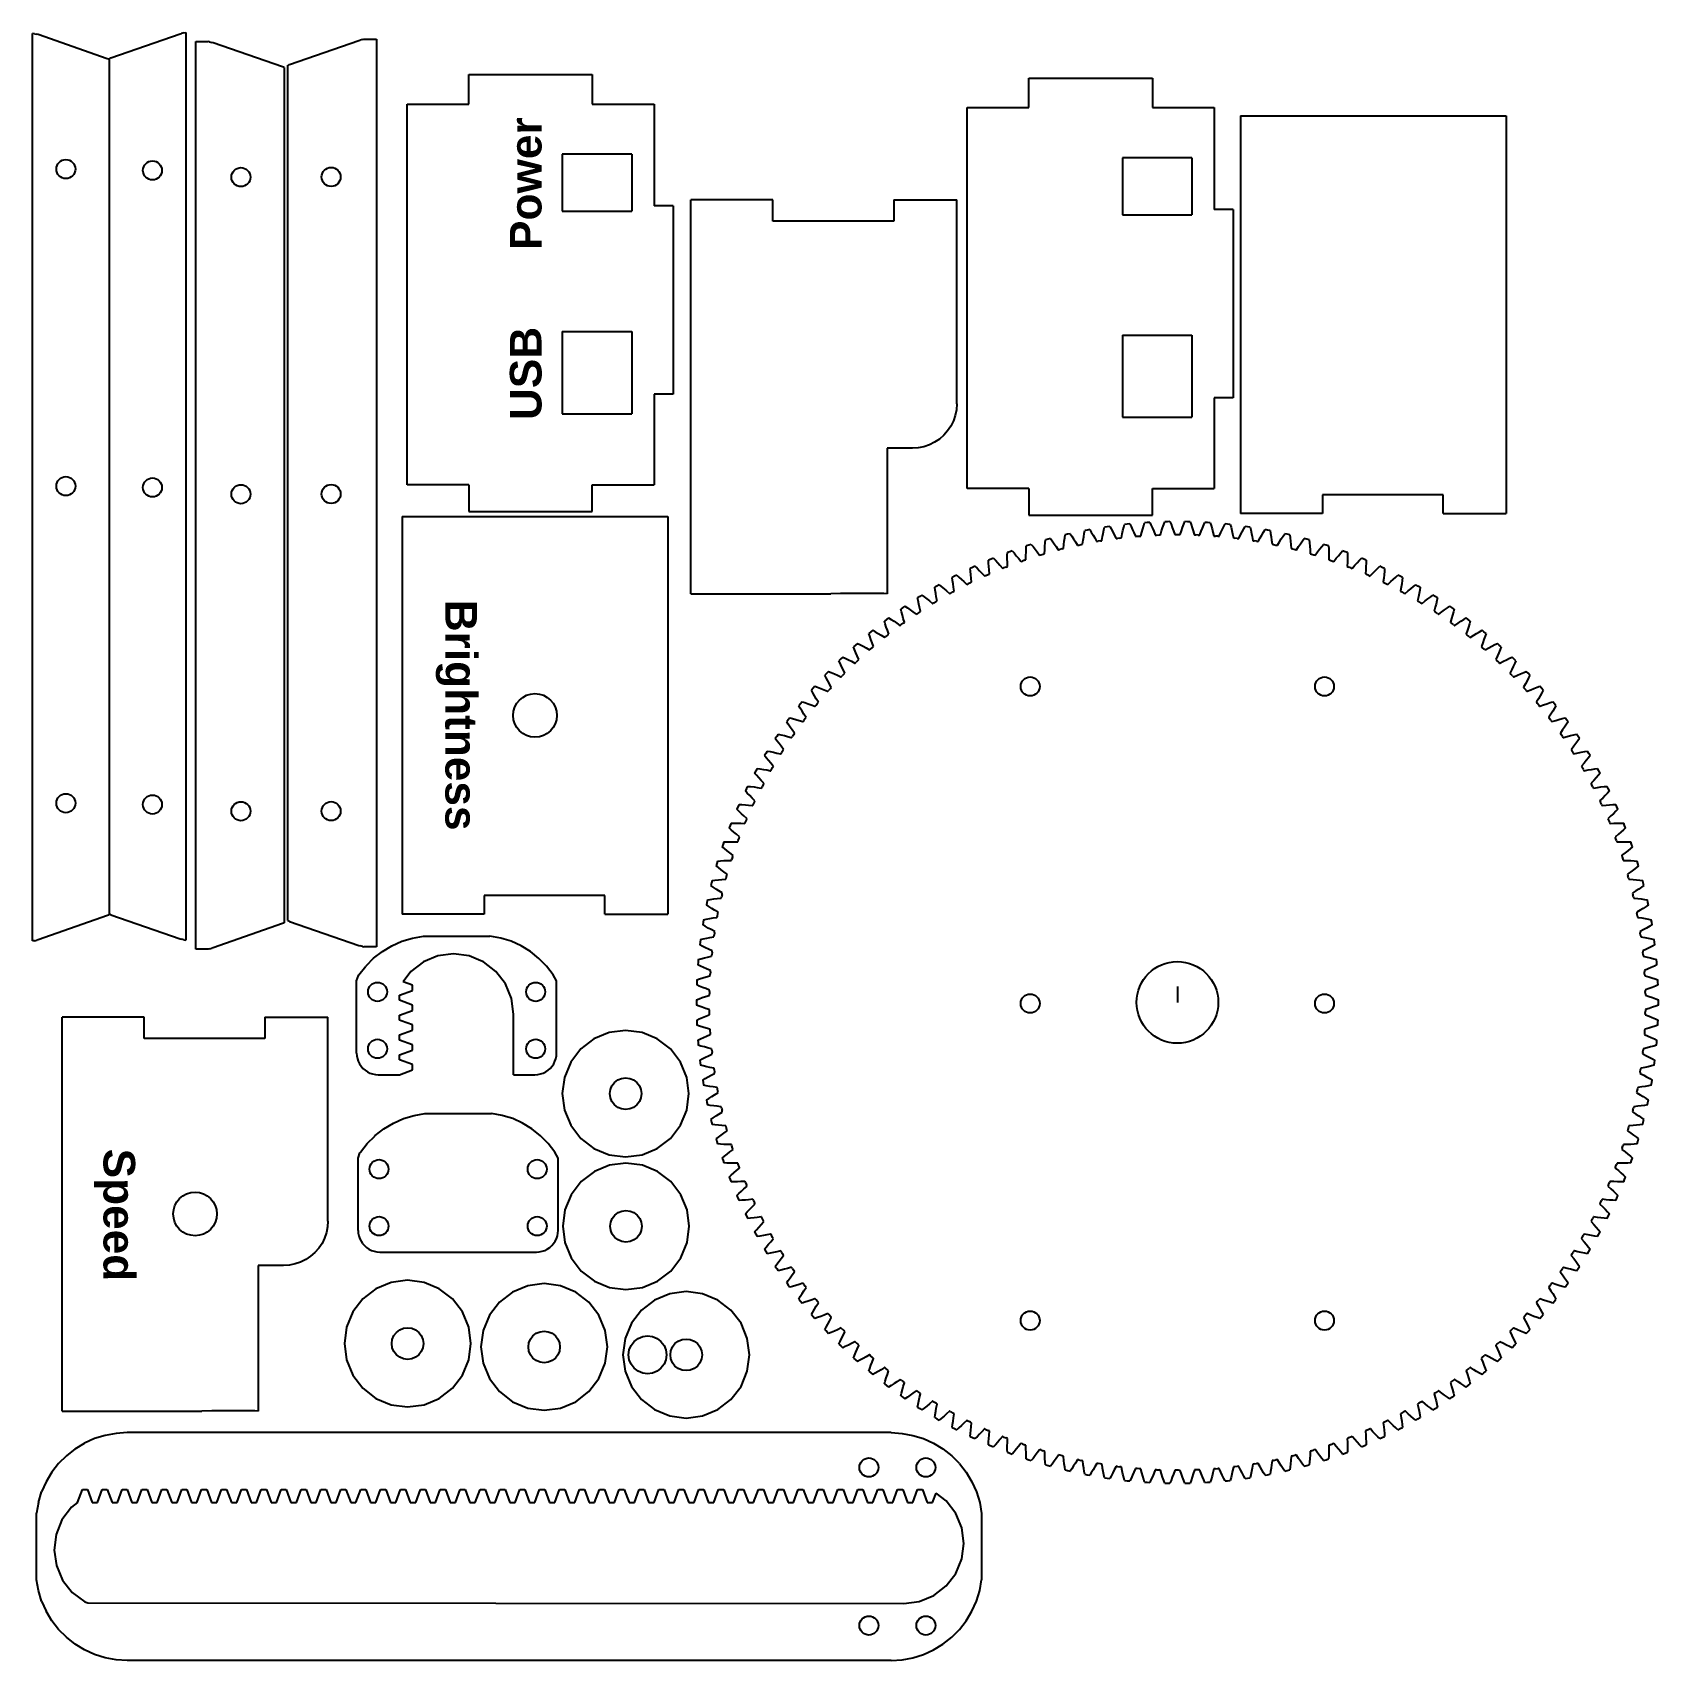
# Model space of a CAD drawing. Header units: millimetres. Extents: x 5 to 262, y 3 to 260.
import ezdxf

# ---------------------------------------------------------------- set-up
doc = ezdxf.new("R2010")
doc.units = ezdxf.units.MM
doc.linetypes.add('DOTX2', pattern=[12.7, 0.1, -12.6])
doc.layers.get('0').update_dxf_attribs({"lineweight": 25, "true_color": 0xffffff})
doc.layers.add('Engraved', color=3, linetype='Continuous', lineweight=25, true_color=0x00ff00)
doc.layers.add('Interior', color=1, linetype='Continuous', lineweight=25, true_color=0xff0000)
doc.styles.add('textstyle0', font='')
doc.styles.add('textstyle1', font='')
doc.styles.add('textstyle2', font='')
doc.styles.add('textstyle3', font='')
doc.styles.get('textstyle0').set_extended_font_data('Arial', bold=True)
doc.styles.get('textstyle1').set_extended_font_data('Arial', bold=True)
doc.styles.get('textstyle2').set_extended_font_data('Arial', bold=True)
doc.styles.get('textstyle3').set_extended_font_data('Arial', bold=True)

msp = doc.modelspace()

# ---------------------------------------------------------------- texts
at = {"layer": 'Engraved', "linetype": 'DOTX2', "lineweight": 0, "char_height": 5, "attachment_point": 5}
for s, insert, rotation, style in [('Power', (83, 236), 90, 'textstyle0'), ('USB', (83, 206), 90, 'textstyle1'), ('Brightness', (72, 152), 270, 'textstyle2'), ('Speed', (18, 73), 270, 'textstyle3')]:
    msp.add_mtext(s, dxfattribs=dict(at, insert=insert, rotation=rotation, style=style))

# ---------------------------------------------------------------- linework, layer by layer
for p, q in [((28.94, 259.83), (29.24, 259.88)), ((29.24, 259.88), (29.25, 116.43)), ((5.36, 259.7), (5.05, 259.76)), ((5.06, 116.3), (5.05, 259.76)), ((5.36, 259.7), (5.73, 259.61)), ((5.93, 259.56), (5.73, 259.61)), ((16.86, 255.75), (5.93, 259.56)), ((17.43, 255.88), (28.36, 259.69)), ((28.36, 259.69), (28.57, 259.74)), ((28.94, 259.83), (28.57, 259.74)), ((30.82, 115.03), (30.82, 258.49)), ((30.82, 258.49), (32.81, 258.49)), ((33.02, 258.43), (32.81, 258.49)), ((33.02, 258.43), (33.39, 258.33)), ((33.59, 258.28), (33.39, 258.33)), ((44.52, 254.48), (33.59, 258.28)), ((45.66, 254.83), (56.59, 258.64)), ((56.59, 258.64), (56.8, 258.69)), ((57.18, 258.79), (56.8, 258.69)), ((57.18, 258.79), (57.37, 258.84)), ((57.37, 258.84), (59.37, 258.84)), ((59.37, 258.84), (59.37, 115.38)), ((17.06, 255.66), (16.86, 255.75)), ((17.15, 255.62), (17.06, 255.66)), ((17.15, 255.75), (17.24, 255.8)), ((17.15, 255.62), (17.15, 255.75)), ((17.15, 255.62), (17.15, 120.57)), ((17.24, 255.8), (17.43, 255.88)), ((45.38, 254.71), (45.48, 254.75)), ((45.48, 254.75), (45.66, 254.83)), ((44.72, 254.39), (44.52, 254.48)), ((44.81, 254.35), (44.72, 254.39)), ((44.81, 254.35), (44.81, 119.16)), ((45.38, 119.52), (45.38, 254.71)), ((73.99, 248.59), (73.99, 253.26)), ((73.99, 253.26), (93.49, 253.26)), ((93.49, 253.26), (93.49, 248.59)), ((162.48, 248.02), (162.48, 252.68)), ((162.48, 252.68), (181.98, 252.68)), ((181.98, 252.68), (181.98, 248.02)), ((64.24, 248.59), (73.99, 248.59)), ((64.24, 188.39), (64.24, 248.59)), ((93.49, 248.59), (103.24, 248.59)), ((103.24, 248.59), (103.24, 232.5)), ((152.73, 248.02), (162.48, 248.02)), ((152.73, 187.82), (152.73, 248.02)), ((181.98, 248.02), (191.73, 248.02)), ((191.73, 248.02), (191.73, 231.93)), ((195.89, 246.72), (237.89, 246.72)), ((195.89, 246.72), (195.89, 183.87)), ((237.89, 246.72), (237.89, 231.78)), ((106.24, 232.5), (103.24, 232.5)), ((106.24, 232.5), (106.24, 202.71)), ((122.02, 233.42), (109.07, 233.42)), ((109.07, 171.19), (109.07, 233.42)), ((122.02, 230.07), (122.02, 233.42)), ((141.12, 233.42), (141.12, 230.07)), ((141.12, 233.42), (151.07, 233.42)), ((151.07, 201.19), (151.07, 233.42)), ((194.73, 231.93), (191.73, 231.93)), ((194.73, 231.93), (194.73, 202.13)), ((237.89, 231.78), (237.89, 183.87)), ((141.12, 230.07), (122.02, 230.07)), ((106.24, 202.71), (103.24, 202.71)), ((103.24, 202.71), (103.24, 188.39)), ((151.07, 201.19), (151.01, 200.27)), ((194.73, 202.13), (191.73, 202.13)), ((191.73, 202.13), (191.73, 187.82)), ((150.53, 198.51), (150.13, 197.69)), ((150.83, 199.38), (150.53, 198.51)), ((151.01, 200.27), (150.83, 199.38)), ((148.33, 195.63), (147.57, 195.13)), ((149.02, 196.24), (148.33, 195.63)), ((149.62, 196.93), (149.02, 196.24)), ((150.13, 197.69), (149.62, 196.93)), ((144.07, 194.19), (140.07, 194.19)), ((140.07, 194.19), (140.07, 180.21)), ((144.98, 194.25), (144.07, 194.19)), ((145.88, 194.43), (144.98, 194.25)), ((146.74, 194.72), (145.88, 194.43)), ((147.57, 195.13), (146.74, 194.72)), ((73.99, 188.39), (64.24, 188.39)), ((73.99, 188.39), (73.99, 184.2)), ((93.49, 184.2), (93.49, 188.39)), ((93.49, 188.39), (103.24, 188.39)), ((162.48, 187.82), (152.73, 187.82)), ((162.48, 187.82), (162.48, 183.63)), ((181.98, 183.63), (181.98, 187.82)), ((181.98, 187.82), (191.73, 187.82)), ((227.94, 186.83), (208.84, 186.83)), ((208.84, 186.83), (208.84, 183.87)), ((227.94, 183.87), (227.94, 186.83)), ((63.43, 183.37), (105.43, 183.37)), ((63.43, 183.37), (63.43, 120.52)), ((73.99, 184.2), (93.49, 184.2)), ((105.43, 183.37), (105.43, 168.43)), ((162.48, 183.63), (181.98, 183.63)), ((208.84, 183.87), (195.89, 183.87)), ((227.94, 183.87), (237.89, 183.87)), ((140.07, 180.21), (140.07, 171.19)), ((168.12, 180.04), (168.18, 180.48)), ((168.58, 180.58), (168.18, 180.48)), ((168.97, 180.67), (168.58, 180.58)), ((168.97, 180.67), (169.23, 180.3)), ((169.23, 180.3), (169.53, 179.84)), ((171.04, 179.65), (171.12, 180.17)), ((171.12, 180.17), (171.21, 180.72)), ((171.21, 180.72), (171.29, 181.16)), ((171.69, 181.24), (171.29, 181.16)), ((172.09, 181.32), (171.69, 181.24)), ((172.09, 181.32), (172.33, 180.94)), ((172.33, 180.94), (172.62, 180.46)), ((172.62, 180.46), (172.88, 180)), ((174.01, 179.59), (174.11, 180.21)), ((174.11, 180.21), (174.21, 180.73)), ((174.21, 180.73), (174.32, 181.27)), ((174.32, 181.27), (174.42, 181.71)), ((174.83, 181.77), (174.42, 181.71)), ((175.23, 181.83), (174.83, 181.77)), ((175.23, 181.83), (175.45, 181.44)), ((175.45, 181.44), (175.72, 180.95)), ((175.72, 180.95), (175.96, 180.48)), ((175.96, 180.48), (176.23, 179.94)), ((177.08, 180.02), (177.21, 180.64)), ((177.21, 180.64), (177.33, 181.16)), ((177.33, 181.16), (177.46, 181.69)), ((177.46, 181.69), (177.58, 182.13)), ((177.99, 182.17), (177.58, 182.13)), ((178.39, 182.21), (177.99, 182.17)), ((178.39, 182.21), (178.6, 181.81)), ((178.6, 181.81), (178.84, 181.31)), ((178.84, 181.31), (179.07, 180.84)), ((179.07, 180.84), (179.31, 180.28)), ((179.31, 180.28), (179.33, 180.25)), ((179.33, 180.25), (179.55, 180.26)), ((179.55, 180.26), (179.93, 180.29)), ((179.93, 180.29), (180.14, 180.31)), ((180.14, 180.31), (180.16, 180.33)), ((180.16, 180.33), (180.32, 180.94)), ((180.32, 180.94), (180.46, 181.45)), ((180.46, 181.45), (180.61, 181.98)), ((180.61, 181.98), (180.75, 182.41)), ((181.16, 182.44), (180.75, 182.41)), ((181.57, 182.46), (181.16, 182.44)), ((181.57, 182.46), (181.75, 182.06)), ((181.75, 182.06), (181.98, 181.55)), ((181.98, 181.55), (182.18, 181.06)), ((182.18, 181.06), (182.4, 180.49)), ((182.4, 180.49), (182.43, 180.46)), ((182.43, 180.46), (182.64, 180.46)), ((182.64, 180.46), (183.03, 180.48)), ((183.03, 180.48), (183.23, 180.49)), ((183.23, 180.49), (183.25, 180.5)), ((183.25, 180.5), (183.44, 181.11)), ((183.44, 181.11), (183.6, 181.61)), ((183.6, 181.61), (183.78, 182.14)), ((183.78, 182.14), (183.93, 182.56)), ((184.34, 182.57), (183.93, 182.56)), ((184.75, 182.58), (184.34, 182.57)), ((184.75, 182.58), (184.92, 182.16)), ((184.92, 182.16), (185.12, 181.65)), ((185.12, 181.65), (185.3, 181.15)), ((185.3, 181.15), (185.5, 180.57)), ((185.5, 180.57), (185.52, 180.54)), ((185.52, 180.54), (185.74, 180.54)), ((185.74, 180.54), (186.12, 180.54)), ((186.12, 180.54), (186.33, 180.54)), ((186.33, 180.54), (186.35, 180.55)), ((186.35, 180.55), (186.56, 181.15)), ((186.56, 181.15), (186.74, 181.65)), ((186.74, 181.65), (186.94, 182.16)), ((186.94, 182.16), (187.11, 182.58)), ((187.52, 182.57), (187.11, 182.58)), ((187.93, 182.56), (187.52, 182.57)), ((187.93, 182.56), (188.08, 182.14)), ((188.08, 182.14), (188.27, 181.61)), ((188.27, 181.61), (188.43, 181.11)), ((188.43, 181.11), (188.6, 180.53)), ((188.6, 180.53), (188.62, 180.49)), ((188.62, 180.49), (188.83, 180.48)), ((189.22, 180.46), (188.83, 180.48)), ((189.22, 180.46), (189.42, 180.45)), ((189.42, 180.45), (189.45, 180.47)), ((189.45, 180.47), (189.68, 181.06)), ((189.68, 181.06), (189.88, 181.55)), ((189.88, 181.55), (190.11, 182.06)), ((190.11, 182.06), (190.29, 182.46)), ((190.7, 182.44), (190.29, 182.46)), ((191.11, 182.41), (190.7, 182.44)), ((191.11, 182.41), (191.25, 181.98)), ((191.25, 181.98), (191.4, 181.45)), ((191.4, 181.45), (191.54, 180.94)), ((191.54, 180.94), (191.69, 180.35)), ((191.69, 180.35), (191.71, 180.31)), ((191.71, 180.31), (191.93, 180.29)), ((192.31, 180.26), (191.93, 180.29)), ((192.31, 180.26), (192.51, 180.24)), ((192.51, 180.24), (192.54, 180.26)), ((192.54, 180.26), (192.8, 180.84)), ((192.8, 180.84), (193.02, 181.31)), ((193.02, 181.31), (193.26, 181.81)), ((193.26, 181.81), (193.47, 182.21)), ((193.87, 182.17), (193.47, 182.21)), ((194.28, 182.13), (193.87, 182.17)), ((194.28, 182.13), (194.4, 181.69)), ((194.4, 181.69), (194.53, 181.16)), ((194.53, 181.16), (194.65, 180.64)), ((194.65, 180.64), (194.78, 180.04)), ((195.62, 179.92), (195.9, 180.48)), ((195.9, 180.48), (196.14, 180.95)), ((196.14, 180.95), (196.41, 181.44)), ((196.41, 181.44), (196.63, 181.83)), ((197.03, 181.77), (196.63, 181.83)), ((197.44, 181.71), (197.03, 181.77)), ((197.44, 181.71), (197.54, 181.27)), ((197.54, 181.27), (197.65, 180.73)), ((197.65, 180.73), (197.75, 180.21)), ((197.75, 180.21), (197.84, 179.61)), ((198.98, 180), (199.25, 180.46)), ((199.25, 180.46), (199.53, 180.94)), ((199.53, 180.94), (199.77, 181.32)), ((200.17, 181.24), (199.77, 181.32)), ((200.57, 181.16), (200.17, 181.24)), ((200.57, 181.16), (200.65, 180.72)), ((200.65, 180.72), (200.74, 180.17)), ((200.74, 180.17), (200.82, 179.65)), ((202.33, 179.84), (202.63, 180.3)), ((202.63, 180.3), (202.89, 180.67)), ((203.29, 180.58), (202.89, 180.67)), ((203.68, 180.48), (203.29, 180.58)), ((203.68, 180.48), (203.75, 180.04)), ((159.05, 177.23), (159.06, 177.68)), ((159.44, 177.82), (159.06, 177.68)), ((159.82, 177.96), (159.44, 177.82)), ((159.82, 177.96), (160.12, 177.63)), ((160.12, 177.63), (160.48, 177.2)), ((162, 177.21), (162.01, 177.74)), ((162.01, 177.74), (162.03, 178.29)), ((162.03, 178.29), (162.06, 178.74)), ((162.45, 178.87), (162.06, 178.74)), ((162.83, 178.99), (162.45, 178.87)), ((162.83, 178.99), (163.12, 178.65)), ((163.12, 178.65), (163.46, 178.21)), ((163.46, 178.21), (163.78, 177.79)), ((163.78, 177.79), (164.13, 177.29)), ((164.95, 177.52), (164.98, 178.15)), ((164.98, 178.15), (165.01, 178.68)), ((165.01, 178.68), (165.05, 179.23)), ((165.05, 179.23), (165.1, 179.68)), ((165.49, 179.79), (165.1, 179.68)), ((165.89, 179.9), (165.49, 179.79)), ((165.89, 179.9), (166.15, 179.54)), ((166.15, 179.54), (166.48, 179.09)), ((166.48, 179.09), (166.78, 178.65)), ((166.78, 178.65), (167.11, 178.14)), ((167.11, 178.14), (167.14, 178.11)), ((167.14, 178.11), (167.35, 178.17)), ((167.73, 178.26), (167.35, 178.17)), ((167.73, 178.26), (167.93, 178.31)), ((167.93, 178.31), (167.94, 178.33)), ((167.94, 178.33), (167.99, 178.96)), ((167.99, 178.96), (168.05, 179.49)), ((168.05, 179.49), (168.12, 180.04)), ((169.53, 179.84), (169.81, 179.39)), ((169.81, 179.39), (170.13, 178.87)), ((170.13, 178.87), (170.15, 178.84)), ((170.15, 178.84), (170.37, 178.88)), ((170.37, 178.88), (170.74, 178.96)), ((170.74, 178.96), (170.94, 179)), ((170.94, 179), (170.96, 179.02)), ((170.96, 179.02), (171.04, 179.65)), ((172.88, 180), (173.17, 179.47)), ((173.17, 179.47), (173.19, 179.44)), ((173.19, 179.44), (173.41, 179.47)), ((173.79, 179.53), (173.41, 179.47)), ((173.79, 179.53), (173.99, 179.57)), ((173.99, 179.57), (174.01, 179.59)), ((176.23, 179.94), (176.26, 179.91)), ((176.26, 179.91), (176.47, 179.93)), ((176.85, 179.98), (176.47, 179.93)), ((176.85, 179.98), (177.06, 180)), ((177.06, 180), (177.08, 180.02)), ((194.78, 180.04), (194.79, 180.01)), ((194.79, 180.01), (195.01, 179.98)), ((195.39, 179.93), (195.01, 179.98)), ((195.39, 179.93), (195.59, 179.9)), ((195.59, 179.9), (195.62, 179.92)), ((197.84, 179.61), (197.86, 179.57)), ((197.86, 179.57), (198.07, 179.53)), ((198.45, 179.47), (198.07, 179.53)), ((198.45, 179.47), (198.65, 179.43)), ((198.65, 179.43), (198.68, 179.45)), ((198.68, 179.45), (198.98, 180)), ((200.82, 179.65), (200.89, 179.05)), ((200.89, 179.05), (200.91, 179.01)), ((200.91, 179.01), (201.12, 178.96)), ((201.12, 178.96), (201.49, 178.88)), ((201.49, 178.88), (201.69, 178.84)), ((201.69, 178.84), (201.72, 178.85)), ((201.72, 178.85), (202.05, 179.39)), ((202.05, 179.39), (202.33, 179.84)), ((203.75, 180.04), (203.81, 179.49)), ((203.81, 179.49), (203.87, 178.96)), ((203.87, 178.96), (203.91, 178.36)), ((203.91, 178.36), (203.93, 178.32)), ((203.93, 178.32), (204.13, 178.26)), ((204.13, 178.26), (204.51, 178.17)), ((204.51, 178.17), (204.71, 178.11)), ((204.71, 178.11), (204.73, 178.12)), ((204.73, 178.12), (205.08, 178.65)), ((205.08, 178.65), (205.38, 179.09)), ((205.38, 179.09), (205.71, 179.54)), ((205.71, 179.54), (205.97, 179.9)), ((206.37, 179.79), (205.97, 179.9)), ((206.76, 179.68), (206.37, 179.79)), ((206.76, 179.68), (206.81, 179.23)), ((206.81, 179.23), (206.85, 178.68)), ((206.85, 178.68), (206.88, 178.15)), ((206.88, 178.15), (206.9, 177.54)), ((206.9, 177.54), (206.91, 177.5)), ((207.71, 177.27), (208.08, 177.79)), ((208.08, 177.79), (208.4, 178.21)), ((208.4, 178.21), (208.74, 178.65)), ((208.74, 178.65), (209.03, 178.99)), ((209.42, 178.87), (209.03, 178.99)), ((209.8, 178.74), (209.42, 178.87)), ((209.8, 178.74), (209.83, 178.29)), ((209.83, 178.29), (209.85, 177.74)), ((209.85, 177.74), (209.86, 177.21)), ((211.38, 177.2), (211.74, 177.63)), ((211.74, 177.63), (212.04, 177.96)), ((212.42, 177.82), (212.04, 177.96)), ((212.81, 177.68), (212.42, 177.82)), ((212.81, 177.68), (212.81, 177.23)), ((153.57, 175.35), (153.2, 175.18)), ((153.23, 174.73), (153.2, 175.18)), ((153.94, 175.53), (153.57, 175.35)), ((153.94, 175.53), (154.27, 175.22)), ((154.27, 175.22), (154.66, 174.83)), ((156.48, 176.65), (156.1, 176.49)), ((156.11, 176.04), (156.1, 176.49)), ((156.14, 175.49), (156.11, 176.04)), ((156.18, 174.96), (156.14, 175.49)), ((156.86, 176.81), (156.48, 176.65)), ((156.86, 176.81), (157.17, 176.48)), ((157.17, 176.48), (157.55, 176.08)), ((157.55, 176.08), (157.9, 175.68)), ((157.9, 175.68), (158.29, 175.22)), ((158.29, 175.22), (158.33, 175.2)), ((158.33, 175.2), (158.53, 175.27)), ((158.89, 175.41), (158.53, 175.27)), ((158.89, 175.41), (159.08, 175.49)), ((159.05, 176.67), (159.05, 177.23)), ((159.06, 176.15), (159.05, 176.67)), ((159.09, 175.51), (159.06, 176.15)), ((159.08, 175.49), (159.09, 175.51)), ((160.48, 177.2), (160.82, 176.8)), ((160.82, 176.8), (161.19, 176.32)), ((161.19, 176.32), (161.22, 176.29)), ((161.22, 176.29), (161.43, 176.36)), ((161.79, 176.49), (161.43, 176.36)), ((161.79, 176.49), (161.99, 176.55)), ((161.99, 176.55), (162, 176.58)), ((162, 176.58), (162, 177.21)), ((164.13, 177.29), (164.16, 177.27)), ((164.16, 177.27), (164.37, 177.32)), ((164.37, 177.32), (164.74, 177.44)), ((164.74, 177.44), (164.94, 177.49)), ((164.94, 177.49), (164.95, 177.52)), ((206.91, 177.5), (207.12, 177.44)), ((207.12, 177.44), (207.49, 177.32)), ((207.49, 177.32), (207.68, 177.26)), ((207.68, 177.26), (207.71, 177.27)), ((209.86, 177.21), (209.86, 176.6)), ((209.86, 176.6), (209.87, 176.56)), ((209.87, 176.56), (210.07, 176.49)), ((210.07, 176.49), (210.43, 176.36)), ((210.43, 176.36), (210.63, 176.29)), ((210.63, 176.29), (210.65, 176.3)), ((210.65, 176.3), (211.04, 176.8)), ((211.04, 176.8), (211.38, 177.2)), ((212.8, 176.15), (212.77, 175.54)), ((212.77, 175.54), (212.77, 175.5)), ((212.77, 175.5), (212.97, 175.41)), ((212.81, 176.67), (212.8, 176.15)), ((212.81, 177.23), (212.81, 176.67)), ((213.33, 175.27), (212.97, 175.41)), ((213.33, 175.27), (213.52, 175.2)), ((213.52, 175.2), (213.55, 175.2)), ((213.55, 175.2), (213.96, 175.68)), ((213.96, 175.68), (214.31, 176.08)), ((214.31, 176.08), (214.69, 176.48)), ((214.69, 176.48), (215, 176.81)), ((215.38, 176.65), (215, 176.81)), ((215.76, 176.49), (215.38, 176.65)), ((215.72, 175.49), (215.69, 174.96)), ((215.75, 176.04), (215.72, 175.49)), ((215.76, 176.49), (215.75, 176.04)), ((217.2, 174.83), (217.59, 175.22)), ((217.59, 175.22), (217.92, 175.53)), ((218.29, 175.35), (217.92, 175.53)), ((218.66, 175.18), (218.29, 175.35)), ((218.66, 175.18), (218.63, 174.73)), ((147.93, 172.4), (147.58, 172.2)), ((148.29, 172.61), (147.93, 172.4)), ((148.29, 172.61), (148.63, 172.33)), ((150.72, 173.94), (150.36, 173.75)), ((150.41, 173.3), (150.36, 173.75)), ((150.48, 172.75), (150.41, 173.3)), ((150.56, 172.23), (150.48, 172.75)), ((151.08, 174.13), (150.72, 173.94)), ((151.08, 174.13), (151.42, 173.83)), ((151.42, 173.83), (151.83, 173.46)), ((151.83, 173.46), (152.21, 173.1)), ((152.21, 173.1), (152.65, 172.67)), ((152.65, 172.67), (152.68, 172.65)), ((152.68, 172.65), (152.88, 172.74)), ((153.22, 172.91), (152.88, 172.74)), ((153.22, 172.91), (153.41, 173)), ((153.28, 174.18), (153.23, 174.73)), ((153.34, 173.65), (153.28, 174.18)), ((153.42, 173.02), (153.34, 173.65)), ((153.41, 173), (153.42, 173.02)), ((154.66, 174.83), (155.03, 174.45)), ((155.03, 174.45), (155.44, 174)), ((155.44, 174), (155.48, 173.98)), ((155.48, 173.98), (155.68, 174.06)), ((155.68, 174.06), (156.03, 174.22)), ((156.03, 174.22), (156.22, 174.3)), ((156.23, 174.33), (156.18, 174.96)), ((156.22, 174.3), (156.23, 174.33)), ((215.69, 174.96), (215.63, 174.35)), ((215.63, 174.35), (215.64, 174.31)), ((215.64, 174.31), (215.83, 174.22)), ((216.19, 174.06), (215.83, 174.22)), ((216.19, 174.06), (216.37, 173.98)), ((216.37, 173.98), (216.4, 173.99)), ((216.4, 173.99), (216.83, 174.45)), ((216.83, 174.45), (217.2, 174.83)), ((218.52, 173.65), (218.44, 173.05)), ((218.44, 173.05), (218.45, 173.01)), ((218.45, 173.01), (218.64, 172.91)), ((218.58, 174.18), (218.52, 173.65)), ((218.63, 174.73), (218.58, 174.18)), ((218.64, 172.91), (218.98, 172.74)), ((218.98, 172.74), (219.17, 172.65)), ((219.17, 172.65), (219.19, 172.65)), ((219.19, 172.65), (219.65, 173.1)), ((219.65, 173.1), (220.03, 173.46)), ((220.03, 173.46), (220.44, 173.83)), ((220.44, 173.83), (220.78, 174.13)), ((221.14, 173.94), (220.78, 174.13)), ((221.5, 173.75), (221.14, 173.94)), ((221.38, 172.75), (221.3, 172.23)), ((221.45, 173.3), (221.38, 172.75)), ((221.5, 173.75), (221.45, 173.3)), ((223.23, 172.33), (223.58, 172.61)), ((223.93, 172.4), (223.58, 172.61)), ((224.28, 172.2), (223.93, 172.4)), ((109.07, 171.19), (131.16, 171.19)), ((131.16, 171.19), (126.7, 171.11)), ((132.7, 171.21), (131.16, 171.19)), ((139.53, 171.21), (132.7, 171.21)), ((140.07, 171.19), (139.53, 171.21)), ((145.21, 170.76), (144.86, 170.54)), ((144.95, 170.1), (144.86, 170.54)), ((145.07, 169.55), (144.95, 170.1)), ((145.55, 170.97), (145.21, 170.76)), ((145.55, 170.97), (145.91, 170.71)), ((145.91, 170.71), (146.36, 170.37)), ((146.36, 170.37), (146.77, 170.04)), ((146.77, 170.04), (147.24, 169.65)), ((147.46, 169.74), (147.79, 169.94)), ((147.64, 171.76), (147.58, 172.2)), ((147.74, 171.21), (147.64, 171.76)), ((147.84, 170.69), (147.74, 171.21)), ((147.79, 169.94), (147.96, 170.05)), ((147.97, 170.07), (147.84, 170.69)), ((147.96, 170.05), (147.97, 170.07)), ((148.63, 172.33), (149.06, 171.97)), ((149.06, 171.97), (149.46, 171.63)), ((149.46, 171.63), (149.91, 171.21)), ((149.91, 171.21), (149.94, 171.2)), ((149.94, 171.2), (150.14, 171.3)), ((150.14, 171.3), (150.47, 171.48)), ((150.47, 171.48), (150.65, 171.58)), ((150.66, 171.61), (150.56, 172.23)), ((150.65, 171.58), (150.66, 171.61)), ((221.3, 172.23), (221.2, 171.63)), ((221.2, 171.63), (221.2, 171.59)), ((221.2, 171.59), (221.39, 171.48)), ((221.39, 171.48), (221.73, 171.3)), ((221.73, 171.3), (221.9, 171.2)), ((221.9, 171.2), (221.93, 171.2)), ((221.93, 171.2), (222.4, 171.63)), ((222.4, 171.63), (222.8, 171.97)), ((222.8, 171.97), (223.23, 172.33)), ((224.02, 170.69), (223.89, 170.09)), ((223.89, 170.09), (223.89, 170.06)), ((223.89, 170.06), (224.07, 169.94)), ((224.12, 171.21), (224.02, 170.69)), ((224.4, 169.74), (224.07, 169.94)), ((224.22, 171.76), (224.12, 171.21)), ((224.28, 172.2), (224.22, 171.76)), ((224.61, 169.64), (225.09, 170.04)), ((225.09, 170.04), (225.51, 170.37)), ((225.51, 170.37), (225.95, 170.71)), ((225.95, 170.71), (226.31, 170.97)), ((226.65, 170.76), (226.31, 170.97)), ((227, 170.54), (226.65, 170.76)), ((226.91, 170.1), (226.79, 169.55)), ((227, 170.54), (226.91, 170.1)), ((105.43, 168.43), (105.43, 120.52)), ((140.31, 167.37), (139.98, 167.12)), ((140.31, 167.37), (140.69, 167.14)), ((142.56, 168.99), (142.22, 168.76)), ((142.33, 168.32), (142.22, 168.76)), ((142.47, 167.79), (142.33, 168.32)), ((142.61, 167.28), (142.47, 167.79)), ((142.89, 169.23), (142.56, 168.99)), ((142.79, 166.67), (142.61, 167.28)), ((142.89, 169.23), (143.26, 168.98)), ((143.26, 168.98), (143.72, 168.66)), ((143.72, 168.66), (144.14, 168.35)), ((144.14, 168.35), (144.63, 167.97)), ((144.63, 167.97), (144.66, 167.96)), ((144.66, 167.96), (144.85, 168.07)), ((145.17, 168.29), (144.85, 168.07)), ((145.19, 169.04), (145.07, 169.55)), ((145.17, 168.29), (145.34, 168.4)), ((145.35, 168.43), (145.19, 169.04)), ((145.34, 168.4), (145.35, 168.43)), ((147.24, 169.65), (147.27, 169.63)), ((147.27, 169.63), (147.46, 169.74)), ((224.4, 169.74), (224.58, 169.63)), ((224.58, 169.63), (224.61, 169.64)), ((226.52, 168.45), (226.51, 168.41)), ((226.51, 168.41), (226.69, 168.29)), ((226.67, 169.04), (226.52, 168.45)), ((226.79, 169.55), (226.67, 169.04)), ((227.01, 168.07), (226.69, 168.29)), ((227.01, 168.07), (227.18, 167.96)), ((227.18, 167.96), (227.21, 167.96)), ((227.21, 167.96), (227.72, 168.35)), ((227.72, 168.35), (228.14, 168.66)), ((228.14, 168.66), (228.6, 168.98)), ((228.6, 168.98), (228.97, 169.23)), ((229.3, 168.99), (228.97, 169.23)), ((229.25, 167.28), (229.07, 166.7)), ((229.39, 167.79), (229.25, 167.28)), ((229.64, 168.76), (229.3, 168.99)), ((229.54, 168.32), (229.39, 167.79)), ((229.64, 168.76), (229.54, 168.32)), ((231.17, 167.14), (231.55, 167.37)), ((231.88, 167.12), (231.55, 167.37)), ((137.49, 165.15), (137.17, 164.88)), ((137.31, 164.46), (137.17, 164.88)), ((137.8, 165.41), (137.49, 165.15)), ((137.8, 165.41), (138.19, 165.19)), ((138.19, 165.19), (138.67, 164.91)), ((138.67, 164.91), (139.12, 164.63)), ((139.98, 167.12), (139.66, 166.87)), ((139.78, 166.44), (139.66, 166.87)), ((139.94, 165.91), (139.78, 166.44)), ((140.11, 165.41), (139.94, 165.91)), ((140.32, 164.81), (140.11, 165.41)), ((140.15, 164.66), (140.31, 164.79)), ((140.31, 164.79), (140.32, 164.81)), ((140.69, 167.14), (141.16, 166.83)), ((141.16, 166.83), (141.59, 166.54)), ((141.59, 166.54), (142.09, 166.19)), ((142.09, 166.19), (142.13, 166.18)), ((142.13, 166.18), (142.31, 166.3)), ((142.31, 166.3), (142.62, 166.53)), ((142.62, 166.53), (142.79, 166.65)), ((142.79, 166.65), (142.79, 166.67)), ((229.07, 166.7), (229.07, 166.66)), ((229.07, 166.66), (229.24, 166.53)), ((229.55, 166.3), (229.24, 166.53)), ((229.55, 166.3), (229.72, 166.18)), ((229.72, 166.18), (229.75, 166.18)), ((229.75, 166.18), (230.27, 166.54)), ((230.27, 166.54), (230.7, 166.83)), ((230.7, 166.83), (231.17, 167.14)), ((231.75, 165.41), (231.55, 164.84)), ((231.55, 164.84), (231.55, 164.8)), ((231.55, 164.8), (231.71, 164.66)), ((231.92, 165.91), (231.75, 165.41)), ((232.21, 166.87), (231.88, 167.12)), ((232.08, 166.44), (231.92, 165.91)), ((232.21, 166.87), (232.08, 166.44)), ((232.74, 164.63), (233.19, 164.91)), ((233.19, 164.91), (233.67, 165.19)), ((233.67, 165.19), (234.06, 165.41)), ((234.37, 165.15), (234.06, 165.41)), ((234.69, 164.88), (234.37, 165.15)), ((234.69, 164.88), (234.55, 164.46)), ((135.08, 163.07), (134.77, 162.79)), ((134.93, 162.37), (134.77, 162.79)), ((135.14, 161.86), (134.93, 162.37)), ((135.38, 163.34), (135.08, 163.07)), ((135.38, 163.34), (135.78, 163.14)), ((135.78, 163.14), (136.27, 162.88)), ((136.27, 162.88), (136.73, 162.62)), ((136.73, 162.62), (137.26, 162.31)), ((137.26, 162.31), (137.3, 162.3)), ((137.3, 162.3), (137.46, 162.44)), ((137.5, 163.93), (137.31, 164.46)), ((137.46, 162.44), (137.76, 162.69)), ((137.68, 163.44), (137.5, 163.93)), ((137.92, 162.85), (137.68, 163.44)), ((137.76, 162.69), (137.91, 162.83)), ((137.91, 162.83), (137.92, 162.85)), ((139.12, 164.63), (139.64, 164.3)), ((139.64, 164.3), (139.67, 164.29)), ((139.67, 164.29), (139.85, 164.42)), ((140.15, 164.66), (139.85, 164.42)), ((232.02, 164.42), (231.71, 164.66)), ((232.02, 164.42), (232.18, 164.29)), ((232.18, 164.29), (232.2, 164.29)), ((232.2, 164.29), (232.74, 164.63)), ((233.95, 162.87), (233.94, 162.84)), ((233.94, 162.84), (234.1, 162.69)), ((234.18, 163.44), (233.95, 162.87)), ((234.4, 162.44), (234.1, 162.69)), ((234.36, 163.93), (234.18, 163.44)), ((234.55, 164.46), (234.36, 163.93)), ((234.4, 162.44), (234.55, 162.31)), ((234.55, 162.31), (234.58, 162.3)), ((234.58, 162.3), (235.13, 162.62)), ((235.13, 162.62), (235.59, 162.88)), ((235.59, 162.88), (236.08, 163.14)), ((236.08, 163.14), (236.48, 163.34)), ((236.78, 163.07), (236.48, 163.34)), ((236.93, 162.37), (236.72, 161.86)), ((237.09, 162.79), (236.78, 163.07)), ((237.09, 162.79), (236.93, 162.37)), ((132.76, 160.89), (132.46, 160.6)), ((132.64, 160.19), (132.46, 160.6)), ((132.87, 159.68), (132.64, 160.19)), ((133.05, 161.17), (132.76, 160.89)), ((133.1, 159.21), (132.87, 159.68)), ((133.05, 161.17), (133.46, 160.99)), ((133.46, 160.99), (133.96, 160.75)), ((133.96, 160.75), (134.43, 160.51)), ((134.43, 160.51), (134.97, 160.23)), ((134.97, 160.23), (135.01, 160.22)), ((135.01, 160.22), (135.17, 160.36)), ((135.34, 161.37), (135.14, 161.86)), ((135.45, 160.63), (135.17, 160.36)), ((135.6, 160.79), (135.34, 161.37)), ((135.45, 160.63), (135.6, 160.77)), ((135.6, 160.77), (135.6, 160.79)), ((236.52, 161.37), (236.26, 160.81)), ((236.26, 160.81), (236.26, 160.78)), ((236.26, 160.78), (236.41, 160.63)), ((236.69, 160.36), (236.41, 160.63)), ((236.72, 161.86), (236.52, 161.37)), ((236.69, 160.36), (236.84, 160.22)), ((236.84, 160.22), (236.87, 160.22)), ((236.87, 160.22), (237.43, 160.51)), ((237.43, 160.51), (237.9, 160.75)), ((237.9, 160.75), (238.4, 160.99)), ((238.4, 160.99), (238.81, 161.17)), ((238.99, 159.68), (238.77, 159.21)), ((239.1, 160.89), (238.81, 161.17)), ((239.22, 160.19), (238.99, 159.68)), ((239.4, 160.6), (239.1, 160.89)), ((239.4, 160.6), (239.22, 160.19)), ((130.53, 158.61), (130.25, 158.31)), ((130.44, 157.91), (130.25, 158.31)), ((130.69, 157.41), (130.44, 157.91)), ((130.81, 158.91), (130.53, 158.61)), ((130.94, 156.95), (130.69, 157.41)), ((130.81, 158.91), (131.22, 158.74)), ((131.22, 158.74), (131.74, 158.52)), ((131.74, 158.52), (132.22, 158.31)), ((132.22, 158.31), (132.77, 158.04)), ((132.77, 158.04), (132.81, 158.04)), ((132.81, 158.04), (132.96, 158.19)), ((133.23, 158.46), (132.96, 158.19)), ((133.38, 158.64), (133.1, 159.21)), ((133.23, 158.46), (133.37, 158.61)), ((133.37, 158.61), (133.38, 158.64)), ((238.49, 158.66), (238.48, 158.62)), ((238.48, 158.62), (238.63, 158.46)), ((238.77, 159.21), (238.49, 158.66)), ((238.9, 158.19), (238.63, 158.46)), ((238.9, 158.19), (239.04, 158.04)), ((239.04, 158.04), (239.07, 158.04)), ((239.07, 158.04), (239.64, 158.31)), ((239.64, 158.31), (240.12, 158.52)), ((240.12, 158.52), (240.64, 158.74)), ((240.64, 158.74), (241.05, 158.91)), ((241.17, 157.41), (240.92, 156.95)), ((241.33, 158.61), (241.05, 158.91)), ((241.42, 157.91), (241.17, 157.41)), ((241.61, 158.31), (241.33, 158.61)), ((241.61, 158.31), (241.42, 157.91)), ((128.4, 156.25), (128.13, 155.94)), ((128.34, 155.54), (128.13, 155.94)), ((128.61, 155.05), (128.34, 155.54)), ((128.67, 156.56), (128.4, 156.25)), ((128.88, 154.6), (128.61, 155.05)), ((128.67, 156.56), (129.09, 156.41)), ((129.21, 154.06), (128.88, 154.6)), ((129.09, 156.41), (129.61, 156.21)), ((129.61, 156.21), (130.1, 156.01)), ((130.1, 156.01), (130.66, 155.77)), ((130.66, 155.77), (130.7, 155.77)), ((130.7, 155.77), (130.85, 155.93)), ((131.1, 156.21), (130.85, 155.93)), ((131.24, 156.39), (130.94, 156.95)), ((131.1, 156.21), (131.24, 156.36)), ((131.24, 156.36), (131.24, 156.39)), ((240.63, 156.41), (240.61, 156.37)), ((240.61, 156.37), (240.76, 156.21)), ((240.92, 156.95), (240.63, 156.41)), ((241.02, 155.93), (240.76, 156.21)), ((241.02, 155.93), (241.15, 155.77)), ((241.15, 155.77), (241.18, 155.77)), ((241.18, 155.77), (241.76, 156.01)), ((241.76, 156.01), (242.25, 156.21)), ((242.25, 156.21), (242.77, 156.41)), ((242.98, 154.6), (242.66, 154.08)), ((242.77, 156.41), (243.19, 156.56)), ((243.25, 155.05), (242.98, 154.6)), ((243.46, 156.25), (243.19, 156.56)), ((243.52, 155.54), (243.25, 155.05)), ((243.73, 155.94), (243.46, 156.25)), ((243.73, 155.94), (243.52, 155.54)), ((126.37, 153.79), (126.12, 153.47)), ((126.34, 153.09), (126.12, 153.47)), ((126.63, 152.61), (126.34, 153.09)), ((126.62, 154.11), (126.37, 153.79)), ((126.62, 154.11), (127.05, 153.98)), ((126.92, 152.17), (126.63, 152.61)), ((127.27, 151.64), (126.92, 152.17)), ((127.05, 153.98), (127.58, 153.81)), ((127.58, 153.81), (128.08, 153.63)), ((128.08, 153.63), (128.65, 153.42)), ((128.65, 153.42), (128.69, 153.41)), ((128.69, 153.41), (128.83, 153.58)), ((128.83, 153.58), (129.07, 153.87)), ((129.07, 153.87), (129.21, 154.03)), ((129.21, 154.03), (129.21, 154.06)), ((242.66, 154.08), (242.65, 154.04)), ((242.65, 154.04), (242.79, 153.87)), ((243.03, 153.58), (242.79, 153.87)), ((243.03, 153.58), (243.16, 153.42)), ((243.16, 153.42), (243.19, 153.41)), ((243.19, 153.41), (243.78, 153.63)), ((243.78, 153.63), (244.28, 153.81)), ((244.28, 153.81), (244.81, 153.98)), ((244.94, 152.17), (244.6, 151.66)), ((244.81, 153.98), (245.24, 154.11)), ((245.23, 152.61), (244.94, 152.17)), ((245.52, 153.09), (245.23, 152.61)), ((245.49, 153.79), (245.24, 154.11)), ((245.74, 153.47), (245.49, 153.79)), ((245.74, 153.47), (245.52, 153.09)), ((124.45, 151.26), (124.21, 150.93)), ((124.45, 150.55), (124.21, 150.93)), ((124.69, 151.59), (124.45, 151.26)), ((124.76, 150.09), (124.45, 150.55)), ((124.69, 151.59), (125.12, 151.47)), ((125.06, 149.66), (124.76, 150.09)), ((125.43, 149.14), (125.06, 149.66)), ((125.12, 151.47), (125.65, 151.32)), ((125.65, 151.32), (126.16, 151.17)), ((126.16, 151.17), (126.74, 150.98)), ((126.74, 150.98), (126.78, 150.97)), ((126.78, 150.97), (126.91, 151.14)), ((127.14, 151.45), (126.91, 151.14)), ((127.14, 151.45), (127.27, 151.61)), ((127.27, 151.61), (127.27, 151.64)), ((244.6, 151.66), (244.59, 151.62)), ((244.59, 151.62), (244.72, 151.45)), ((244.95, 151.14), (244.72, 151.45)), ((244.95, 151.14), (245.07, 150.98)), ((245.07, 150.98), (245.1, 150.97)), ((245.1, 150.97), (245.7, 151.17)), ((245.7, 151.17), (246.21, 151.32)), ((246.21, 151.32), (246.74, 151.47)), ((246.8, 149.66), (246.44, 149.16)), ((246.74, 151.47), (247.17, 151.59)), ((247.1, 150.09), (246.8, 149.66)), ((247.41, 150.55), (247.1, 150.09)), ((247.42, 151.26), (247.17, 151.59)), ((247.66, 150.93), (247.41, 150.55)), ((247.66, 150.93), (247.42, 151.26)), ((122.63, 148.64), (122.4, 148.3)), ((122.66, 147.94), (122.4, 148.3)), ((122.86, 148.98), (122.63, 148.64)), ((122.99, 147.49), (122.66, 147.94)), ((122.86, 148.98), (123.29, 148.89)), ((123.31, 147.07), (122.99, 147.49)), ((123.29, 148.89), (123.83, 148.76)), ((123.7, 146.57), (123.31, 147.07)), ((123.83, 148.76), (124.34, 148.63)), ((124.34, 148.63), (124.93, 148.46)), ((124.93, 148.46), (124.97, 148.46)), ((124.97, 148.46), (125.1, 148.63)), ((125.32, 148.95), (125.1, 148.63)), ((125.32, 148.95), (125.43, 149.12)), ((125.43, 149.12), (125.43, 149.14)), ((246.44, 149.16), (246.42, 149.13)), ((246.42, 149.13), (246.54, 148.95)), ((246.76, 148.63), (246.54, 148.95)), ((246.76, 148.63), (246.88, 148.46)), ((246.88, 148.46), (246.91, 148.46)), ((246.91, 148.46), (247.52, 148.63)), ((247.52, 148.63), (248.03, 148.76)), ((248.03, 148.76), (248.57, 148.89)), ((248.55, 147.07), (248.17, 146.59)), ((248.87, 147.49), (248.55, 147.07)), ((248.57, 148.89), (249, 148.98)), ((249.2, 147.94), (248.87, 147.49)), ((249.23, 148.64), (249, 148.98)), ((249.46, 148.3), (249.2, 147.94)), ((249.46, 148.3), (249.23, 148.64)), ((120.92, 145.96), (120.71, 145.61)), ((120.98, 145.25), (120.71, 145.61)), ((121.14, 146.31), (120.92, 145.96)), ((121.33, 144.82), (120.98, 145.25)), ((121.14, 146.31), (121.58, 146.23)), ((121.67, 144.41), (121.33, 144.82)), ((121.58, 146.23), (122.12, 146.12)), ((122.08, 143.93), (121.67, 144.41)), ((122.12, 146.12), (122.64, 146.01)), ((122.64, 146.01), (123.23, 145.87)), ((123.23, 145.87), (123.27, 145.87)), ((123.27, 145.87), (123.39, 146.05)), ((123.6, 146.37), (123.39, 146.05)), ((123.6, 146.37), (123.71, 146.55)), ((123.71, 146.55), (123.7, 146.57)), ((248.17, 146.59), (248.15, 146.56)), ((248.15, 146.56), (248.26, 146.37)), ((248.47, 146.05), (248.26, 146.37)), ((248.47, 146.05), (248.58, 145.87)), ((248.58, 145.87), (249.74, 146.12)), ((249.74, 146.12), (250.28, 146.23)), ((250.19, 144.41), (249.79, 143.95)), ((250.53, 144.82), (250.19, 144.41)), ((250.28, 146.23), (250.73, 146.31)), ((250.88, 145.25), (250.53, 144.82)), ((250.94, 145.96), (250.73, 146.31)), ((251.15, 145.61), (250.88, 145.25)), ((251.15, 145.61), (250.94, 145.96)), ((119.33, 143.2), (119.13, 142.84)), ((119.42, 142.5), (119.13, 142.84)), ((119.53, 143.56), (119.33, 143.2)), ((119.79, 142.08), (119.42, 142.5)), ((119.53, 143.56), (119.97, 143.5)), ((120.14, 141.69), (119.79, 142.08)), ((119.97, 143.5), (120.52, 143.42)), ((120.58, 141.23), (120.14, 141.69)), ((120.52, 143.42), (121.04, 143.33)), ((121.04, 143.33), (121.64, 143.21)), ((121.64, 143.21), (121.68, 143.21)), ((121.68, 143.21), (121.79, 143.39)), ((121.79, 143.39), (121.98, 143.73)), ((121.98, 143.73), (122.09, 143.91)), ((122.09, 143.91), (122.08, 143.93)), ((249.79, 143.95), (249.77, 143.92)), ((249.77, 143.92), (249.88, 143.73)), ((250.07, 143.39), (249.88, 143.73)), ((250.07, 143.39), (250.17, 143.22)), ((250.17, 143.22), (250.2, 143.21)), ((250.2, 143.21), (250.82, 143.33)), ((250.82, 143.33), (251.34, 143.42)), ((251.72, 141.69), (251.3, 141.25)), ((251.34, 143.42), (251.89, 143.5)), ((252.07, 142.08), (251.72, 141.69)), ((251.89, 143.5), (252.33, 143.56)), ((252.44, 142.5), (252.07, 142.08)), ((252.53, 143.2), (252.33, 143.56)), ((252.73, 142.84), (252.44, 142.5)), ((252.73, 142.84), (252.53, 143.2)), ((117.86, 140.38), (117.68, 140.01)), ((117.98, 139.68), (117.68, 140.01)), ((118.04, 140.74), (117.86, 140.38)), ((118.36, 139.28), (117.98, 139.68)), ((118.04, 140.74), (118.48, 140.7)), ((118.73, 138.9), (118.36, 139.28)), ((118.48, 140.7), (119.04, 140.64)), ((119.04, 140.64), (119.56, 140.58)), ((119.56, 140.58), (120.16, 140.48)), ((120.16, 140.48), (120.2, 140.49)), ((120.2, 140.49), (120.31, 140.68)), ((120.49, 141.02), (120.31, 140.68)), ((120.49, 141.02), (120.58, 141.2)), ((120.58, 141.2), (120.58, 141.23)), ((251.3, 141.25), (251.28, 141.21)), ((251.28, 141.21), (251.38, 141.02)), ((251.55, 140.68), (251.38, 141.02)), ((251.55, 140.68), (251.65, 140.49)), ((251.65, 140.49), (251.67, 140.48)), ((251.67, 140.48), (252.3, 140.58)), ((252.3, 140.58), (252.82, 140.64)), ((252.82, 140.64), (253.38, 140.7)), ((253.5, 139.28), (253.13, 138.9)), ((253.38, 140.7), (253.82, 140.74)), ((253.88, 139.68), (253.5, 139.28)), ((254, 140.38), (253.82, 140.74)), ((254.19, 140.01), (253.88, 139.68)), ((254.19, 140.01), (254, 140.38)), ((116.5, 137.5), (116.34, 137.12)), ((116.65, 136.81), (116.34, 137.12)), ((116.67, 137.87), (116.5, 137.5)), ((117.05, 136.42), (116.65, 136.81)), ((116.67, 137.87), (117.11, 137.85)), ((117.44, 136.06), (117.05, 136.42)), ((117.11, 137.85), (117.67, 137.81)), ((117.67, 137.81), (118.19, 137.77)), ((118.19, 137.77), (118.8, 137.7)), ((119.18, 138.46), (118.73, 138.9)), ((118.8, 137.7), (118.84, 137.7)), ((118.84, 137.7), (118.94, 137.9)), ((118.94, 137.9), (119.1, 138.25)), ((119.1, 138.25), (119.19, 138.43)), ((119.19, 138.43), (119.18, 138.46)), ((252.69, 138.48), (252.67, 138.44)), ((252.67, 138.44), (252.76, 138.25)), ((253.13, 138.9), (252.69, 138.48)), ((252.92, 137.9), (252.76, 138.25)), ((252.92, 137.9), (253.01, 137.71)), ((253.01, 137.71), (253.04, 137.7)), ((253.04, 137.7), (253.67, 137.77)), ((253.67, 137.77), (254.19, 137.81)), ((254.19, 137.81), (254.75, 137.85)), ((254.81, 136.42), (254.43, 136.06)), ((254.75, 137.85), (255.19, 137.87)), ((255.21, 136.81), (254.81, 136.42)), ((255.36, 137.5), (255.19, 137.87)), ((255.53, 137.12), (255.21, 136.81)), ((255.53, 137.12), (255.36, 137.5)), ((115.27, 134.56), (115.12, 134.18)), ((115.45, 133.88), (115.12, 134.18)), ((115.42, 134.94), (115.27, 134.56)), ((115.42, 134.94), (115.87, 134.94)), ((115.86, 133.51), (115.45, 133.88)), ((115.87, 134.94), (116.42, 134.93)), ((116.42, 134.93), (116.95, 134.9)), ((116.95, 134.9), (117.56, 134.86)), ((117.91, 135.64), (117.44, 136.06)), ((117.56, 134.86), (117.6, 134.87)), ((117.6, 134.87), (117.68, 135.07)), ((117.68, 135.07), (117.83, 135.42)), ((117.83, 135.42), (117.91, 135.61)), ((117.91, 135.61), (117.91, 135.64)), ((253.97, 135.65), (253.95, 135.62)), ((253.95, 135.62), (254.03, 135.42)), ((254.43, 136.06), (253.97, 135.65)), ((254.03, 135.42), (254.18, 135.07)), ((254.18, 135.07), (254.26, 134.88)), ((254.26, 134.88), (254.28, 134.86)), ((254.28, 134.86), (254.91, 134.9)), ((254.91, 134.9), (255.44, 134.93)), ((255.44, 134.93), (255.99, 134.94)), ((255.99, 134.94), (256.44, 134.94)), ((256.42, 133.88), (256, 133.51)), ((256.74, 134.18), (256.42, 133.88)), ((256.59, 134.56), (256.44, 134.94)), ((256.74, 134.18), (256.59, 134.56)), ((114.16, 131.58), (114.02, 131.19)), ((114.29, 131.97), (114.16, 131.58)), ((114.29, 131.97), (114.74, 131.98)), ((114.74, 131.98), (115.3, 131.99)), ((115.3, 131.99), (115.82, 131.99)), ((115.82, 131.99), (116.43, 131.97)), ((116.26, 133.17), (115.86, 133.51)), ((116.75, 132.76), (116.26, 133.17)), ((116.43, 131.97), (116.47, 131.98)), ((116.47, 131.98), (116.55, 132.18)), ((116.55, 132.18), (116.69, 132.54)), ((116.69, 132.54), (116.76, 132.74)), ((116.76, 132.74), (116.75, 132.76)), ((255.13, 132.78), (255.1, 132.75)), ((255.1, 132.75), (255.17, 132.54)), ((255.6, 133.17), (255.13, 132.78)), ((255.31, 132.18), (255.17, 132.54)), ((255.31, 132.18), (255.38, 131.99)), ((255.38, 131.99), (255.4, 131.98)), ((255.4, 131.98), (256.04, 131.99)), ((256, 133.51), (255.6, 133.17)), ((256.04, 131.99), (256.56, 131.99)), ((256.56, 131.99), (257.12, 131.98)), ((257.12, 131.98), (257.57, 131.97)), ((257.7, 131.58), (257.57, 131.97)), ((257.84, 131.19), (257.7, 131.58)), ((113.29, 128.94), (113.17, 128.55)), ((113.29, 128.94), (113.74, 128.98)), ((113.74, 128.98), (114.29, 129.01)), ((114.36, 130.9), (114.02, 131.19)), ((114.29, 129.01), (114.82, 129.03)), ((114.79, 130.55), (114.36, 130.9)), ((115.21, 130.23), (114.79, 130.55)), ((114.82, 129.03), (115.43, 129.04)), ((115.71, 129.84), (115.21, 130.23)), ((115.43, 129.04), (115.47, 129.05)), ((115.47, 129.05), (115.54, 129.25)), ((115.66, 129.62), (115.54, 129.25)), ((115.66, 129.62), (115.72, 129.82)), ((115.72, 129.82), (115.71, 129.84)), ((256.16, 129.86), (256.14, 129.83)), ((256.14, 129.83), (256.2, 129.62)), ((256.65, 130.23), (256.16, 129.86)), ((256.2, 129.62), (256.32, 129.25)), ((256.32, 129.25), (256.38, 129.06)), ((256.38, 129.06), (256.41, 129.04)), ((256.41, 129.04), (257.04, 129.03)), ((257.07, 130.55), (256.65, 130.23)), ((257.04, 129.03), (257.57, 129.01)), ((257.5, 130.9), (257.07, 130.55)), ((257.84, 131.19), (257.5, 130.9)), ((257.57, 129.01), (258.12, 128.98)), ((258.12, 128.98), (258.57, 128.94)), ((258.69, 128.55), (258.57, 128.94)), ((113.17, 128.55), (113.06, 128.16)), ((113.41, 127.89), (113.06, 128.16)), ((113.85, 127.55), (113.41, 127.89)), ((114.28, 127.24), (113.85, 127.55)), ((114.8, 126.88), (114.28, 127.24)), ((114.55, 126.07), (114.59, 126.08)), ((114.59, 126.08), (114.65, 126.29)), ((114.65, 126.29), (114.76, 126.66)), ((114.76, 126.66), (114.81, 126.86)), ((114.81, 126.86), (114.8, 126.88)), ((257.08, 126.9), (257.05, 126.87)), ((257.05, 126.87), (257.1, 126.66)), ((257.58, 127.24), (257.08, 126.9)), ((257.21, 126.29), (257.1, 126.66)), ((257.21, 126.29), (257.26, 126.09)), ((257.26, 126.09), (257.28, 126.07)), ((258.01, 127.55), (257.58, 127.24)), ((258.45, 127.89), (258.01, 127.55)), ((258.8, 128.16), (258.45, 127.89)), ((258.8, 128.16), (258.69, 128.55)), ((112.32, 125.49), (112.22, 125.09)), ((112.58, 124.83), (112.22, 125.09)), ((112.42, 125.88), (112.32, 125.49)), ((112.42, 125.88), (112.86, 125.94)), ((113.04, 124.51), (112.58, 124.83)), ((112.86, 125.94), (113.42, 125.99)), ((113.48, 124.22), (113.04, 124.51)), ((113.42, 125.99), (113.94, 126.03)), ((114.01, 123.89), (113.48, 124.22)), ((113.98, 123.66), (113.89, 123.28)), ((113.94, 126.03), (114.55, 126.07)), ((113.98, 123.66), (114.03, 123.86)), ((114.03, 123.86), (114.01, 123.89)), ((257.28, 126.07), (257.92, 126.03)), ((257.86, 123.9), (257.84, 123.87)), ((257.84, 123.87), (257.88, 123.66)), ((258.38, 124.22), (257.86, 123.9)), ((257.97, 123.28), (257.88, 123.66)), ((257.92, 126.03), (258.44, 125.99)), ((258.82, 124.51), (258.38, 124.22)), ((258.44, 125.99), (259, 125.94)), ((259.28, 124.83), (258.82, 124.51)), ((259, 125.94), (259.44, 125.88)), ((259.64, 125.09), (259.28, 124.83)), ((259.54, 125.49), (259.44, 125.88)), ((259.64, 125.09), (259.54, 125.49)), ((95.48, 123.48), (76.38, 123.48)), ((76.38, 123.48), (76.38, 120.52)), ((95.48, 120.52), (95.48, 123.48)), ((111.59, 122.39), (111.51, 121.99)), ((111.88, 121.74), (111.51, 121.99)), ((111.68, 122.79), (111.59, 122.39)), ((111.68, 122.79), (112.12, 122.86)), ((112.35, 121.45), (111.88, 121.74)), ((112.12, 122.86), (112.67, 122.94)), ((112.8, 121.18), (112.35, 121.45)), ((112.67, 122.94), (113.19, 123)), ((113.35, 120.86), (112.8, 121.18)), ((113.19, 123), (113.8, 123.06)), ((113.8, 123.06), (113.84, 123.08)), ((113.84, 123.08), (113.89, 123.28)), ((257.97, 123.28), (258.02, 123.09)), ((258.02, 123.09), (258.04, 123.07)), ((258.04, 123.07), (258.67, 123)), ((259.06, 121.18), (258.53, 120.87)), ((258.67, 123), (259.19, 122.94)), ((259.51, 121.45), (259.06, 121.18)), ((259.19, 122.94), (259.74, 122.86)), ((259.98, 121.74), (259.51, 121.45)), ((259.74, 122.86), (260.18, 122.79)), ((260.35, 121.99), (259.98, 121.74)), ((260.27, 122.39), (260.18, 122.79)), ((260.35, 121.99), (260.27, 122.39)), ((16.87, 120.31), (5.94, 116.5)), ((17.06, 120.39), (16.87, 120.31)), ((17.15, 120.44), (17.06, 120.39)), ((17.15, 120.57), (17.24, 120.52)), ((17.15, 120.57), (17.15, 120.44)), ((17.24, 120.52), (17.44, 120.43)), ((17.44, 120.43), (28.37, 116.63)), ((44.53, 119.04), (33.6, 115.23)), ((44.72, 119.12), (44.53, 119.04)), ((44.81, 119.16), (44.72, 119.12)), ((45.38, 119.52), (45.48, 119.48)), ((45.48, 119.48), (45.67, 119.39)), ((45.67, 119.39), (56.6, 115.59)), ((76.38, 120.52), (63.43, 120.52)), ((95.48, 120.52), (105.43, 120.52)), ((110.99, 119.26), (110.93, 118.86)), ((111.31, 118.63), (110.93, 118.86)), ((111.06, 119.66), (110.99, 119.26)), ((111.06, 119.66), (111.5, 119.75)), ((111.79, 118.35), (111.31, 118.63)), ((111.5, 119.75), (112.05, 119.86)), ((112.05, 119.86), (112.57, 119.94)), ((112.57, 119.94), (113.17, 120.03)), ((113.17, 120.03), (113.21, 120.04)), ((113.21, 120.04), (113.25, 120.25)), ((113.25, 120.25), (113.33, 120.63)), ((113.33, 120.63), (113.37, 120.83)), ((113.37, 120.83), (113.35, 120.86)), ((258.53, 120.87), (258.5, 120.85)), ((258.5, 120.85), (258.53, 120.63)), ((258.61, 120.25), (258.53, 120.63)), ((258.61, 120.25), (258.64, 120.05)), ((258.64, 120.05), (258.66, 120.03)), ((258.66, 120.03), (259.29, 119.94)), ((259.29, 119.94), (259.81, 119.86)), ((259.81, 119.86), (260.36, 119.75)), ((260.55, 118.63), (260.07, 118.35)), ((260.36, 119.75), (260.8, 119.66)), ((260.93, 118.86), (260.55, 118.63)), ((260.87, 119.26), (260.8, 119.66)), ((260.93, 118.86), (260.87, 119.26)), ((5.36, 116.35), (5.06, 116.3)), ((5.36, 116.35), (5.73, 116.45)), ((5.94, 116.5), (5.73, 116.45)), ((28.37, 116.63), (28.57, 116.58)), ((28.94, 116.49), (28.57, 116.58)), ((28.94, 116.49), (29.25, 116.43)), ((61.82, 115.54), (63.41, 116.25)), ((63.41, 116.25), (65.08, 116.76)), ((65.08, 116.76), (66.8, 117.07)), ((66.8, 117.07), (77.3, 117.07)), ((79.02, 116.76), (77.3, 117.07)), ((79.56, 116.6), (79.02, 116.76)), ((80.69, 116.25), (79.56, 116.6)), ((82.23, 115.52), (80.69, 116.25)), ((110.53, 116.11), (110.48, 115.71)), ((110.58, 116.52), (110.53, 116.11)), ((110.58, 116.52), (111.02, 116.63)), ((111.02, 116.63), (111.56, 116.75)), ((111.56, 116.75), (112.07, 116.86)), ((112.26, 118.1), (111.79, 118.35)), ((112.07, 116.86), (112.67, 116.97)), ((112.82, 117.81), (112.26, 118.1)), ((112.67, 116.97), (112.71, 116.99)), ((112.71, 116.99), (112.75, 117.2)), ((112.8, 117.58), (112.75, 117.2)), ((112.8, 117.58), (112.83, 117.78)), ((112.83, 117.78), (112.82, 117.81)), ((259.06, 117.82), (259.03, 117.79)), ((259.03, 117.79), (259.06, 117.58)), ((259.6, 118.1), (259.06, 117.82)), ((259.12, 117.2), (259.06, 117.58)), ((259.12, 117.2), (259.14, 117)), ((259.14, 117), (259.16, 116.98)), ((259.16, 116.98), (259.79, 116.86)), ((260.07, 118.35), (259.6, 118.1)), ((259.79, 116.86), (260.3, 116.75)), ((260.3, 116.75), (260.84, 116.63)), ((260.84, 116.63), (261.28, 116.52)), ((261.33, 116.11), (261.28, 116.52)), ((261.38, 115.71), (261.33, 116.11)), ((32.82, 115.03), (30.82, 115.03)), ((33.02, 115.08), (32.82, 115.03)), ((33.02, 115.08), (33.39, 115.18)), ((33.6, 115.23), (33.39, 115.18)), ((56.6, 115.59), (56.8, 115.54)), ((57.18, 115.44), (56.8, 115.54)), ((57.18, 115.44), (57.38, 115.38)), ((59.37, 115.38), (57.38, 115.38)), ((58.94, 113.56), (57.7, 112.33)), ((58.94, 113.56), (60.32, 114.64)), ((60.32, 114.64), (61.82, 115.54)), ((69.09, 113.93), (66.8, 112.98)), ((71.55, 114.26), (69.09, 113.93)), ((74.01, 113.93), (71.55, 114.26)), ((75.89, 113.15), (74.01, 113.93)), ((83.7, 114.62), (82.23, 115.52)), ((85.05, 113.55), (83.7, 114.62)), ((86.25, 112.32), (85.05, 113.55)), ((110.23, 113.35), (110.2, 112.95)), ((110.23, 113.35), (110.66, 113.48)), ((110.87, 115.49), (110.48, 115.71)), ((110.66, 113.48), (111.2, 113.63)), ((111.37, 115.24), (110.87, 115.49)), ((111.2, 113.63), (111.71, 113.76)), ((111.84, 115), (111.37, 115.24)), ((111.71, 113.76), (112.3, 113.89)), ((112.41, 114.74), (111.84, 115)), ((112.3, 113.89), (112.34, 113.91)), ((112.34, 113.91), (112.37, 114.12)), ((112.41, 114.51), (112.37, 114.12)), ((112.43, 114.71), (112.41, 114.74)), ((112.41, 114.51), (112.43, 114.71)), ((259.47, 114.75), (259.44, 114.72)), ((259.44, 114.72), (259.46, 114.51)), ((259.5, 114.12), (259.46, 114.51)), ((260.02, 115), (259.47, 114.75)), ((259.5, 114.12), (259.52, 113.92)), ((259.52, 113.92), (259.53, 113.9)), ((259.53, 113.9), (260.15, 113.76)), ((260.49, 115.24), (260.02, 115)), ((260.15, 113.76), (260.66, 113.63)), ((260.99, 115.49), (260.49, 115.24)), ((260.66, 113.63), (261.2, 113.48)), ((261.38, 115.71), (260.99, 115.49)), ((261.2, 113.48), (261.63, 113.35)), ((261.66, 112.95), (261.63, 113.35)), ((56.25, 110.02), (56.55, 110.84)), ((56.55, 110.84), (56.62, 110.96)), ((56.62, 110.96), (57.7, 112.33)), ((64.84, 111.48), (63.6, 109.87)), ((66.8, 112.98), (64.84, 111.48)), ((76.3, 112.98), (75.89, 113.15)), ((78.27, 111.48), (76.3, 112.98)), ((79.78, 109.51), (78.27, 111.48)), ((87.3, 110.95), (86.25, 112.32)), ((87.85, 110.02), (87.3, 110.95)), ((110.2, 112.95), (110.16, 112.54)), ((110.57, 112.34), (110.16, 112.54)), ((111.07, 112.11), (110.57, 112.34)), ((110.97, 110.49), (111.47, 110.64)), ((111.55, 111.89), (111.07, 112.11)), ((111.47, 110.64), (112.06, 110.8)), ((112.14, 111.65), (111.55, 111.89)), ((112.06, 110.8), (112.1, 110.82)), ((112.1, 110.82), (112.11, 111.04)), ((112.14, 111.42), (112.11, 111.04)), ((112.15, 111.63), (112.14, 111.65)), ((112.14, 111.42), (112.15, 111.63)), ((259.74, 111.66), (259.71, 111.64)), ((259.71, 111.64), (259.72, 111.42)), ((259.75, 111.04), (259.72, 111.42)), ((260.31, 111.89), (259.74, 111.66)), ((259.75, 111.04), (259.76, 110.83)), ((259.76, 110.83), (259.78, 110.81)), ((259.78, 110.81), (260.39, 110.64)), ((260.79, 112.11), (260.31, 111.89)), ((260.39, 110.64), (260.89, 110.49)), ((261.3, 112.34), (260.79, 112.11)), ((261.7, 112.54), (261.3, 112.34)), ((261.7, 112.54), (261.66, 112.95)), ((56.25, 98.87), (56.25, 110.02)), ((63.05, 107.73), (65.1, 108.48)), ((65.1, 109.32), (63.6, 109.87)), ((65.1, 108.48), (65.1, 109.32)), ((80.73, 107.22), (79.78, 109.51)), ((87.85, 98.59), (87.85, 110.02)), ((110, 109.77), (109.98, 109.36)), ((110.39, 109.18), (109.98, 109.36)), ((110.02, 110.18), (110, 109.77)), ((110.02, 110.18), (110.44, 110.32)), ((110.9, 108.97), (110.39, 109.18)), ((110.44, 110.32), (110.97, 110.49)), ((111.4, 108.78), (110.9, 108.97)), ((111.99, 108.55), (111.4, 108.78)), ((112.01, 108.53), (111.99, 108.55)), ((112, 108.33), (111.99, 107.94)), ((112, 108.33), (112.01, 108.53)), ((185.93, 109.09), (185.93, 106.59)), ((259.89, 108.57), (259.86, 108.54)), ((259.86, 108.54), (259.86, 108.33)), ((259.87, 107.94), (259.86, 108.33)), ((260.47, 108.78), (259.89, 108.57)), ((260.96, 108.97), (260.47, 108.78)), ((260.89, 110.49), (261.42, 110.32)), ((261.47, 109.18), (260.96, 108.97)), ((261.42, 110.32), (261.85, 110.18)), ((261.88, 109.36), (261.47, 109.18)), ((261.86, 109.77), (261.85, 110.18)), ((261.88, 109.36), (261.86, 109.77)), ((63.05, 106.93), (63.05, 107.73)), ((65.1, 106.18), (63.05, 106.93)), ((65.1, 105.34), (65.1, 106.18)), ((81.05, 104.76), (80.73, 107.22)), ((109.93, 107), (110.35, 107.16)), ((109.93, 107), (109.93, 106.59)), ((109.93, 106.59), (109.93, 106.18)), ((110.35, 106.02), (109.93, 106.18)), ((110.35, 107.16), (110.87, 107.35)), ((110.87, 105.82), (110.35, 106.02)), ((110.87, 107.35), (111.37, 107.52)), ((111.37, 105.65), (110.87, 105.82)), ((111.37, 107.52), (111.95, 107.71)), ((111.97, 105.46), (111.37, 105.65)), ((111.95, 107.71), (111.98, 107.73)), ((111.98, 107.73), (111.99, 107.94)), ((259.87, 107.94), (259.87, 107.74)), ((259.87, 107.74), (259.89, 107.72)), ((259.89, 107.72), (260.49, 107.52)), ((260.49, 105.65), (259.91, 105.47)), ((260.49, 107.52), (260.99, 107.35)), ((260.99, 105.82), (260.49, 105.65)), ((260.99, 107.35), (261.51, 107.16)), ((261.51, 106.02), (260.99, 105.82)), ((261.51, 107.16), (261.93, 107)), ((261.93, 106.18), (261.51, 106.02)), ((261.93, 106.59), (261.93, 107)), ((261.93, 106.18), (261.93, 106.59)), ((22.66, 104.25), (9.71, 104.25)), ((9.71, 42.01), (9.71, 104.25)), ((22.66, 100.89), (22.66, 104.25)), ((41.76, 104.25), (41.76, 100.89)), ((41.76, 104.25), (51.71, 104.25)), ((51.71, 72.01), (51.71, 104.25)), ((63.05, 104.59), (65.1, 105.34)), ((63.05, 103.79), (63.05, 104.59)), ((63.28, 103.7), (63.05, 103.79)), ((65.1, 103.04), (63.28, 103.7)), ((65.1, 102.2), (65.1, 103.04)), ((81.04, 95.17), (81.05, 104.76)), ((109.98, 103.81), (110.39, 103.99)), ((109.98, 103.81), (110, 103.4)), ((110, 103.4), (110.02, 102.99)), ((110.44, 102.85), (110.02, 102.99)), ((110.39, 103.99), (110.9, 104.21)), ((110.9, 104.21), (111.4, 104.4)), ((111.4, 104.4), (111.97, 104.61)), ((111.99, 105.44), (111.97, 105.46)), ((111.97, 104.61), (112, 104.63)), ((111.99, 105.23), (111.99, 105.44)), ((112, 104.84), (111.99, 105.23)), ((112, 104.63), (112, 104.84)), ((259.86, 104.84), (259.85, 104.64)), ((259.85, 104.64), (259.87, 104.62)), ((259.86, 104.84), (259.87, 105.23)), ((259.88, 105.45), (259.87, 105.23)), ((259.87, 104.62), (260.47, 104.4)), ((259.91, 105.47), (259.88, 105.45)), ((260.47, 104.4), (260.96, 104.21)), ((260.96, 104.21), (261.47, 103.99)), ((261.85, 102.99), (261.42, 102.85)), ((261.47, 103.99), (261.88, 103.81)), ((261.85, 102.99), (261.86, 103.4)), ((261.86, 103.4), (261.88, 103.81)), ((41.76, 100.89), (22.66, 100.89)), ((63.05, 101.45), (65.1, 102.2)), ((63.05, 100.64), (63.05, 101.45)), ((65.1, 99.9), (63.05, 100.64)), ((93.75, 100.83), (91.68, 99.24)), ((96.16, 101.82), (93.75, 100.83)), ((98.75, 102.17), (96.16, 101.82)), ((101.34, 101.82), (98.75, 102.17)), ((103.75, 100.83), (101.34, 101.82)), ((105.82, 99.24), (103.75, 100.83)), ((110.16, 100.63), (110.57, 100.83)), ((110.16, 100.63), (110.2, 100.23)), ((110.97, 102.68), (110.44, 102.85)), ((110.57, 100.83), (111.07, 101.07)), ((111.47, 102.53), (110.97, 102.68)), ((111.07, 101.07), (111.55, 101.28)), ((112.08, 102.36), (111.47, 102.53)), ((111.55, 101.28), (112.12, 101.51)), ((112.1, 102.34), (112.08, 102.36)), ((112.11, 102.14), (112.1, 102.34)), ((112.14, 101.75), (112.11, 102.14)), ((112.12, 101.51), (112.15, 101.53)), ((112.15, 101.53), (112.14, 101.75)), ((259.72, 101.75), (259.71, 101.55)), ((259.71, 101.55), (259.72, 101.52)), ((259.75, 102.14), (259.72, 101.75)), ((259.72, 101.52), (260.31, 101.28)), ((259.76, 102.35), (259.75, 102.14)), ((259.8, 102.37), (259.76, 102.35)), ((260.39, 102.53), (259.8, 102.37)), ((260.31, 101.28), (260.79, 101.07)), ((260.89, 102.68), (260.39, 102.53)), ((260.79, 101.07), (261.3, 100.83)), ((261.42, 102.85), (260.89, 102.68)), ((261.3, 100.83), (261.7, 100.63)), ((261.66, 100.23), (261.7, 100.63)), ((56.25, 98.59), (56.25, 98.87)), ((56.25, 98.59), (56.28, 98.14)), ((56.28, 98.14), (56.37, 97.7)), ((63.05, 98.31), (65.1, 99.05)), ((63.05, 97.5), (63.05, 98.31)), ((65.1, 99.05), (65.1, 99.9)), ((87.73, 97.7), (87.82, 98.14)), ((87.82, 98.14), (87.85, 98.59)), ((91.68, 99.24), (90.09, 97.17)), ((107.41, 97.17), (105.82, 99.24)), ((110.2, 100.23), (110.23, 99.82)), ((110.66, 99.69), (110.23, 99.82)), ((111.2, 99.55), (110.66, 99.69)), ((110.87, 97.68), (111.37, 97.94)), ((111.71, 99.42), (111.2, 99.55)), ((111.37, 97.94), (111.84, 98.17)), ((112.33, 99.27), (111.71, 99.42)), ((111.84, 98.17), (112.39, 98.42)), ((112.34, 99.25), (112.33, 99.27)), ((112.37, 99.05), (112.34, 99.25)), ((112.37, 99.05), (112.41, 98.66)), ((112.39, 98.42), (112.43, 98.45)), ((112.43, 98.45), (112.41, 98.66)), ((259.46, 98.66), (259.43, 98.46)), ((259.43, 98.46), (259.45, 98.44)), ((259.45, 98.44), (260.02, 98.17)), ((259.46, 98.66), (259.5, 99.05)), ((259.52, 99.26), (259.5, 99.05)), ((259.56, 99.28), (259.52, 99.26)), ((260.15, 99.42), (259.56, 99.28)), ((260.02, 98.17), (260.49, 97.94)), ((260.66, 99.55), (260.15, 99.42)), ((260.49, 97.94), (260.99, 97.68)), ((261.2, 99.69), (260.66, 99.55)), ((261.63, 99.82), (261.2, 99.69)), ((261.63, 99.82), (261.66, 100.23)), ((56.37, 97.7), (56.51, 97.28)), ((56.51, 97.28), (56.71, 96.88)), ((56.71, 96.88), (56.96, 96.5)), ((56.96, 96.5), (57.25, 96.17)), ((57.25, 96.17), (57.59, 95.87)), ((57.59, 95.87), (57.96, 95.63)), ((57.96, 95.63), (58.36, 95.43)), ((58.36, 95.43), (58.78, 95.28)), ((58.78, 95.28), (59.22, 95.2)), ((65.1, 96.76), (63.05, 97.5)), ((63.05, 95.17), (65.1, 95.91)), ((65.1, 95.91), (65.1, 96.76)), ((84.88, 95.2), (85.32, 95.28)), ((85.32, 95.28), (85.74, 95.43)), ((85.74, 95.43), (86.14, 95.63)), ((86.14, 95.63), (86.51, 95.87)), ((86.51, 95.87), (86.85, 96.17)), ((86.85, 96.17), (87.14, 96.5)), ((87.14, 96.5), (87.39, 96.88)), ((87.39, 96.88), (87.59, 97.28)), ((87.59, 97.28), (87.73, 97.7)), ((90.09, 97.17), (89.09, 94.75)), ((108.41, 94.75), (107.41, 97.17)), ((110.48, 97.47), (110.87, 97.68)), ((110.48, 97.47), (110.53, 97.06)), ((110.53, 97.06), (110.58, 96.66)), ((111.02, 96.55), (110.58, 96.66)), ((111.56, 96.42), (111.02, 96.55)), ((112.07, 96.31), (111.56, 96.42)), ((112.7, 96.2), (112.07, 96.31)), ((112.26, 95.07), (112.8, 95.35)), ((112.72, 96.18), (112.7, 96.2)), ((112.75, 95.97), (112.72, 96.18)), ((112.75, 95.97), (112.8, 95.59)), ((112.83, 95.38), (112.8, 95.59)), ((112.8, 95.35), (112.83, 95.38)), ((259.06, 95.59), (259.03, 95.39)), ((259.03, 95.39), (259.04, 95.37)), ((259.04, 95.37), (259.6, 95.07)), ((259.06, 95.59), (259.12, 95.97)), ((259.15, 96.19), (259.12, 95.97)), ((259.19, 96.2), (259.15, 96.19)), ((259.79, 96.31), (259.19, 96.2)), ((260.3, 96.42), (259.79, 96.31)), ((260.84, 96.55), (260.3, 96.42)), ((261.28, 96.66), (260.84, 96.55)), ((260.99, 97.68), (261.38, 97.47)), ((261.28, 96.66), (261.33, 97.06)), ((261.33, 97.06), (261.38, 97.47)), ((59.22, 95.2), (59.67, 95.17)), ((59.67, 95.17), (63.05, 95.17)), ((81.04, 95.17), (84.43, 95.17)), ((84.43, 95.17), (84.88, 95.2)), ((89.09, 94.75), (88.75, 92.17)), ((108.75, 92.17), (108.41, 94.75)), ((110.93, 94.32), (111.31, 94.54)), ((110.93, 94.32), (110.99, 93.91)), ((110.99, 93.91), (111.06, 93.51)), ((111.5, 93.42), (111.06, 93.51)), ((111.31, 94.54), (111.79, 94.82)), ((112.05, 93.32), (111.5, 93.42)), ((111.79, 94.82), (112.26, 95.07)), ((112.57, 93.23), (112.05, 93.32)), ((113.2, 93.14), (112.57, 93.23)), ((113.22, 93.12), (113.2, 93.14)), ((113.25, 92.92), (113.22, 93.12)), ((113.33, 92.54), (113.25, 92.92)), ((258.61, 92.92), (258.53, 92.54)), ((258.65, 93.13), (258.61, 92.92)), ((258.69, 93.15), (258.65, 93.13)), ((259.29, 93.23), (258.69, 93.15)), ((259.81, 93.32), (259.29, 93.23)), ((259.6, 95.07), (260.07, 94.82)), ((260.36, 93.42), (259.81, 93.32)), ((260.07, 94.82), (260.55, 94.54)), ((260.8, 93.51), (260.36, 93.42)), ((260.55, 94.54), (260.93, 94.32)), ((260.8, 93.51), (260.87, 93.91)), ((260.87, 93.91), (260.93, 94.32)), ((88.75, 92.17), (89.09, 89.58)), ((108.41, 89.58), (108.75, 92.17)), ((111.51, 91.19), (111.88, 91.43)), ((111.51, 91.19), (111.59, 90.79)), ((111.59, 90.79), (111.68, 90.38)), ((112.12, 90.31), (111.68, 90.38)), ((111.88, 91.43), (112.35, 91.73)), ((112.67, 90.23), (112.12, 90.31)), ((112.35, 91.73), (112.8, 92)), ((113.19, 90.17), (112.67, 90.23)), ((112.8, 92), (113.33, 92.3)), ((113.82, 90.1), (113.19, 90.17)), ((113.36, 92.33), (113.33, 92.54)), ((113.33, 92.3), (113.36, 92.33)), ((113.84, 90.09), (113.82, 90.1)), ((113.89, 89.89), (113.84, 90.09)), ((258.02, 90.1), (257.97, 89.89)), ((258.06, 90.11), (258.02, 90.1)), ((258.67, 90.17), (258.06, 90.11)), ((258.53, 92.54), (258.49, 92.34)), ((258.49, 92.34), (258.51, 92.31)), ((258.51, 92.31), (259.06, 92)), ((259.19, 90.23), (258.67, 90.17)), ((259.06, 92), (259.51, 91.73)), ((259.74, 90.31), (259.19, 90.23)), ((259.51, 91.73), (259.98, 91.43)), ((260.18, 90.38), (259.74, 90.31)), ((259.98, 91.43), (260.35, 91.19)), ((260.18, 90.38), (260.27, 90.79)), ((260.27, 90.79), (260.35, 91.19)), ((60.55, 86.62), (62.05, 87.51)), ((62.05, 87.51), (63.65, 88.23)), ((63.65, 88.23), (65.32, 88.74)), ((65.32, 88.74), (67.04, 89.05)), ((67.04, 89.05), (77.54, 89.05)), ((79.26, 88.74), (77.54, 89.05)), ((79.79, 88.57), (79.26, 88.74)), ((80.91, 88.22), (79.79, 88.57)), ((82.47, 87.5), (80.91, 88.22)), ((83.94, 86.6), (82.47, 87.5)), ((89.09, 89.58), (90.09, 87.17)), ((107.41, 87.17), (108.41, 89.58)), ((112.22, 88.08), (112.58, 88.34)), ((112.22, 88.08), (112.32, 87.69)), ((112.32, 87.69), (112.42, 87.29)), ((112.58, 88.34), (113.04, 88.66)), ((113.04, 88.66), (113.48, 88.95)), ((113.48, 88.95), (114, 89.27)), ((113.89, 89.89), (113.98, 89.51)), ((114.02, 89.3), (113.98, 89.51)), ((114, 89.27), (114.02, 89.3)), ((257.88, 89.51), (257.83, 89.31)), ((257.83, 89.31), (257.85, 89.29)), ((257.85, 89.29), (258.38, 88.95)), ((257.88, 89.51), (257.97, 89.89)), ((258.38, 88.95), (258.82, 88.66)), ((258.82, 88.66), (259.28, 88.34)), ((259.28, 88.34), (259.64, 88.08)), ((259.44, 87.29), (259.54, 87.69)), ((259.54, 87.69), (259.64, 88.08)), ((57.94, 84.31), (59.11, 85.47)), ((59.11, 85.47), (59.18, 85.54)), ((59.18, 85.54), (60.55, 86.62)), ((85.28, 85.52), (83.94, 86.6)), ((86.49, 84.29), (85.28, 85.52)), ((90.09, 87.17), (91.68, 85.09)), ((91.68, 85.09), (93.75, 83.5)), ((103.75, 83.5), (105.82, 85.09)), ((105.82, 85.09), (107.41, 87.17)), ((112.86, 87.24), (112.42, 87.29)), ((113.42, 87.18), (112.86, 87.24)), ((113.06, 85.01), (113.41, 85.29)), ((113.06, 85.01), (113.17, 84.62)), ((113.41, 85.29), (113.85, 85.62)), ((113.94, 87.14), (113.42, 87.18)), ((113.85, 85.62), (114.28, 85.93)), ((114.58, 87.1), (113.94, 87.14)), ((114.28, 85.93), (114.78, 86.28)), ((114.6, 87.08), (114.58, 87.1)), ((114.65, 86.89), (114.6, 87.08)), ((114.76, 86.51), (114.65, 86.89)), ((114.81, 86.31), (114.76, 86.51)), ((114.78, 86.28), (114.81, 86.31)), ((257.1, 86.51), (257.05, 86.32)), ((257.05, 86.32), (257.06, 86.29)), ((257.06, 86.29), (257.58, 85.93)), ((257.21, 86.89), (257.1, 86.51)), ((257.27, 87.09), (257.21, 86.89)), ((257.31, 87.1), (257.27, 87.09)), ((257.92, 87.14), (257.31, 87.1)), ((257.58, 85.93), (258.01, 85.62)), ((258.44, 87.18), (257.92, 87.14)), ((258.01, 85.62), (258.45, 85.29)), ((259, 87.24), (258.44, 87.18)), ((258.45, 85.29), (258.8, 85.01)), ((258.69, 84.62), (258.8, 85.01)), ((259.44, 87.29), (259, 87.24)), ((56.49, 82), (56.78, 82.81)), ((56.78, 82.81), (56.86, 82.94)), ((56.86, 82.94), (57.94, 84.31)), ((87.54, 82.93), (86.49, 84.29)), ((88.09, 82), (87.54, 82.93)), ((93.75, 83.5), (96.16, 82.51)), ((96.16, 82.51), (98.75, 82.17)), ((98.75, 82.17), (101.34, 82.51)), ((101.34, 82.51), (103.75, 83.5)), ((113.17, 84.62), (113.29, 84.23)), ((113.74, 84.19), (113.29, 84.23)), ((114.29, 84.16), (113.74, 84.19)), ((114.82, 84.14), (114.29, 84.16)), ((114.36, 82.27), (114.79, 82.62)), ((114.79, 82.62), (115.21, 82.95)), ((115.46, 84.13), (114.82, 84.14)), ((115.21, 82.95), (115.7, 83.31)), ((115.48, 84.11), (115.46, 84.13)), ((115.54, 83.92), (115.48, 84.11)), ((115.66, 83.55), (115.54, 83.92)), ((115.72, 83.34), (115.66, 83.55)), ((115.7, 83.31), (115.72, 83.34)), ((256.2, 83.55), (256.14, 83.36)), ((256.14, 83.36), (256.15, 83.33)), ((256.15, 83.33), (256.65, 82.95)), ((256.2, 83.55), (256.32, 83.92)), ((256.39, 84.12), (256.32, 83.92)), ((256.43, 84.13), (256.39, 84.12)), ((257.04, 84.14), (256.43, 84.13)), ((256.65, 82.95), (257.07, 82.62)), ((257.57, 84.16), (257.04, 84.14)), ((257.07, 82.62), (257.5, 82.27)), ((258.12, 84.19), (257.57, 84.16)), ((258.57, 84.23), (258.12, 84.19)), ((258.57, 84.23), (258.69, 84.62)), ((56.49, 70.84), (56.49, 82)), ((88.09, 70.56), (88.09, 82)), ((93.81, 79.86), (91.74, 78.28)), ((96.22, 80.86), (93.81, 79.86)), ((98.81, 81.2), (96.22, 80.86)), ((101.4, 80.86), (98.81, 81.2)), ((103.81, 79.86), (101.4, 80.86)), ((105.88, 78.28), (103.81, 79.86)), ((114.02, 81.98), (114.36, 82.27)), ((114.02, 81.98), (114.16, 81.59)), ((114.16, 81.59), (114.29, 81.21)), ((114.74, 81.19), (114.29, 81.21)), ((115.3, 81.18), (114.74, 81.19)), ((115.82, 81.18), (115.3, 81.18)), ((116.46, 81.2), (115.82, 81.18)), ((115.86, 79.66), (116.26, 80.01)), ((116.26, 80.01), (116.73, 80.39)), ((116.76, 80.43), (116.46, 81.2)), ((116.73, 80.39), (116.76, 80.43)), ((255.17, 80.63), (255.1, 80.44)), ((255.1, 80.44), (255.11, 80.41)), ((255.11, 80.41), (255.6, 80.01)), ((255.17, 80.63), (255.31, 80.99)), ((255.39, 81.19), (255.31, 80.99)), ((255.43, 81.2), (255.39, 81.19)), ((256.04, 81.18), (255.43, 81.2)), ((255.6, 80.01), (256, 79.66)), ((256.56, 81.18), (256.04, 81.18)), ((257.12, 81.19), (256.56, 81.18)), ((257.57, 81.21), (257.12, 81.19)), ((257.5, 82.27), (257.84, 81.98)), ((257.57, 81.21), (257.7, 81.59)), ((257.7, 81.59), (257.84, 81.98)), ((91.74, 78.28), (90.15, 76.2)), ((107.47, 76.2), (105.88, 78.28)), ((115.12, 78.99), (115.45, 79.29)), ((115.12, 78.99), (115.27, 78.61)), ((115.27, 78.61), (115.42, 78.23)), ((115.87, 78.23), (115.42, 78.23)), ((115.45, 79.29), (115.86, 79.66)), ((116.42, 78.25), (115.87, 78.23)), ((116.95, 78.27), (116.42, 78.25)), ((117.58, 78.31), (116.95, 78.27)), ((117.44, 77.11), (117.89, 77.52)), ((117.61, 78.3), (117.58, 78.31)), ((117.68, 78.11), (117.61, 78.3)), ((117.68, 78.11), (117.83, 77.75)), ((117.91, 77.55), (117.83, 77.75)), ((117.89, 77.52), (117.91, 77.55)), ((254.03, 77.75), (253.95, 77.56)), ((253.95, 77.56), (253.95, 77.54)), ((253.95, 77.54), (254.43, 77.11)), ((254.03, 77.75), (254.18, 78.11)), ((254.26, 78.31), (254.18, 78.11)), ((254.3, 78.31), (254.26, 78.31)), ((254.91, 78.27), (254.3, 78.31)), ((255.44, 78.25), (254.91, 78.27)), ((255.99, 78.23), (255.44, 78.25)), ((256.44, 78.23), (255.99, 78.23)), ((256, 79.66), (256.42, 79.29)), ((256.42, 79.29), (256.74, 78.99)), ((256.44, 78.23), (256.59, 78.61)), ((256.59, 78.61), (256.74, 78.99)), ((90.15, 76.2), (89.15, 73.79)), ((108.47, 73.79), (107.47, 76.2)), ((116.34, 76.05), (116.65, 76.37)), ((116.34, 76.05), (116.5, 75.67)), ((116.5, 75.67), (116.67, 75.3)), ((116.65, 76.37), (117.05, 76.75)), ((117.11, 75.32), (116.67, 75.3)), ((117.05, 76.75), (117.44, 77.11)), ((117.67, 75.36), (117.11, 75.32)), ((118.19, 75.41), (117.67, 75.36)), ((118.83, 75.47), (118.19, 75.41)), ((118.73, 74.27), (119.17, 74.7)), ((118.85, 75.46), (118.83, 75.47)), ((118.94, 75.27), (118.85, 75.46)), ((118.94, 75.27), (119.1, 74.93)), ((119.19, 74.73), (119.1, 74.93)), ((119.17, 74.7), (119.19, 74.73)), ((252.76, 74.93), (252.67, 74.74)), ((252.67, 74.74), (252.68, 74.71)), ((252.68, 74.71), (253.13, 74.27)), ((252.76, 74.93), (252.92, 75.27)), ((253.02, 75.47), (252.92, 75.27)), ((253.06, 75.47), (253.02, 75.47)), ((253.67, 75.41), (253.06, 75.47)), ((254.19, 75.36), (253.67, 75.41)), ((254.75, 75.32), (254.19, 75.36)), ((254.43, 77.11), (254.81, 76.75)), ((255.19, 75.3), (254.75, 75.32)), ((254.81, 76.75), (255.21, 76.37)), ((255.19, 75.3), (255.36, 75.67)), ((255.21, 76.37), (255.53, 76.05)), ((255.36, 75.67), (255.53, 76.05)), ((89.15, 73.79), (88.81, 71.2)), ((108.81, 71.2), (108.47, 73.79)), ((117.68, 73.16), (117.98, 73.49)), ((117.68, 73.16), (117.86, 72.79)), ((117.86, 72.79), (118.04, 72.43)), ((117.98, 73.49), (118.36, 73.9)), ((118.48, 72.47), (118.04, 72.43)), ((118.36, 73.9), (118.73, 74.27)), ((119.04, 72.53), (118.48, 72.47)), ((119.56, 72.6), (119.04, 72.53)), ((120.19, 72.69), (119.56, 72.6)), ((120.21, 72.68), (120.19, 72.69)), ((120.31, 72.5), (120.21, 72.68)), ((120.49, 72.15), (120.31, 72.5)), ((120.58, 71.96), (120.49, 72.15)), ((251.38, 72.15), (251.28, 71.97)), ((251.38, 72.15), (251.55, 72.5)), ((251.66, 72.69), (251.55, 72.5)), ((251.7, 72.69), (251.66, 72.69)), ((252.3, 72.6), (251.7, 72.69)), ((252.82, 72.53), (252.3, 72.6)), ((253.38, 72.47), (252.82, 72.53)), ((253.13, 74.27), (253.5, 73.9)), ((253.82, 72.43), (253.38, 72.47)), ((253.5, 73.9), (253.88, 73.49)), ((253.82, 72.43), (254, 72.79)), ((253.88, 73.49), (254.19, 73.16)), ((254, 72.79), (254.19, 73.16)), ((51.48, 70.2), (51.18, 69.33)), ((51.65, 71.1), (51.48, 70.2)), ((51.71, 72.01), (51.65, 71.1)), ((56.49, 70.56), (56.49, 70.84)), ((56.49, 70.56), (56.52, 70.12)), ((56.52, 70.12), (56.6, 69.68)), ((56.6, 69.68), (56.75, 69.25)), ((87.83, 69.25), (87.97, 69.68)), ((87.97, 69.68), (88.06, 70.12)), ((88.06, 70.12), (88.09, 70.56)), ((88.81, 71.2), (89.15, 68.62)), ((108.47, 68.62), (108.81, 71.2)), ((119.13, 70.33), (119.42, 70.67)), ((119.13, 70.33), (119.33, 69.97)), ((119.33, 69.97), (119.53, 69.61)), ((119.42, 70.67), (119.79, 71.09)), ((119.97, 69.67), (119.53, 69.61)), ((119.79, 71.09), (120.14, 71.48)), ((120.52, 69.76), (119.97, 69.67)), ((120.14, 71.48), (120.56, 71.93)), ((121.04, 69.85), (120.52, 69.76)), ((120.56, 71.93), (120.58, 71.96)), ((121.66, 69.97), (121.04, 69.85)), ((121.69, 69.96), (121.66, 69.97)), ((121.79, 69.78), (121.69, 69.96)), ((121.98, 69.44), (121.79, 69.78)), ((249.88, 69.44), (250.07, 69.78)), ((250.18, 69.96), (250.07, 69.78)), ((250.22, 69.97), (250.18, 69.96)), ((250.82, 69.85), (250.22, 69.97)), ((251.34, 69.76), (250.82, 69.85)), ((251.28, 71.97), (251.28, 71.95)), ((251.28, 71.95), (251.72, 71.48)), ((251.89, 69.67), (251.34, 69.76)), ((251.72, 71.48), (252.07, 71.09)), ((252.33, 69.61), (251.89, 69.67)), ((252.07, 71.09), (252.44, 70.67)), ((252.33, 69.61), (252.53, 69.97)), ((252.44, 70.67), (252.73, 70.33)), ((252.53, 69.97), (252.73, 70.33)), ((49.66, 67.06), (48.98, 66.46)), ((50.27, 67.75), (49.66, 67.06)), ((50.78, 68.51), (50.27, 67.75)), ((51.18, 69.33), (50.78, 68.51)), ((56.75, 69.25), (56.95, 68.85)), ((56.95, 68.85), (57.19, 68.48)), ((57.19, 68.48), (57.49, 68.15)), ((57.49, 68.15), (57.83, 67.85)), ((57.83, 67.85), (58.2, 67.6)), ((58.2, 67.6), (58.6, 67.4)), ((58.6, 67.4), (59.02, 67.26)), ((59.02, 67.26), (59.46, 67.17)), ((59.46, 67.17), (59.91, 67.14)), ((59.91, 67.14), (84.67, 67.14)), ((84.67, 67.14), (85.11, 67.17)), ((85.11, 67.17), (85.55, 67.26)), ((85.55, 67.26), (85.98, 67.4)), ((85.98, 67.4), (86.38, 67.6)), ((86.38, 67.6), (86.75, 67.85)), ((86.75, 67.85), (87.08, 68.15)), ((87.08, 68.15), (87.38, 68.48)), ((87.38, 68.48), (87.63, 68.85)), ((87.63, 68.85), (87.83, 69.25)), ((89.15, 68.62), (90.15, 66.2)), ((107.47, 66.2), (108.47, 68.62)), ((120.71, 67.57), (120.98, 67.92)), ((120.71, 67.57), (120.92, 67.22)), ((120.92, 67.22), (121.14, 66.87)), ((120.98, 67.92), (121.33, 68.36)), ((121.58, 66.94), (121.14, 66.87)), ((121.33, 68.36), (121.67, 68.76)), ((122.12, 67.05), (121.58, 66.94)), ((121.67, 68.76), (122.07, 69.22)), ((122.09, 69.26), (121.98, 69.44)), ((122.07, 69.22), (122.09, 69.26)), ((122.64, 67.16), (122.12, 67.05)), ((123.25, 67.31), (122.64, 67.16)), ((123.28, 67.3), (123.25, 67.31)), ((123.39, 67.13), (123.28, 67.3)), ((123.39, 67.13), (123.6, 66.8)), ((248.26, 66.8), (248.47, 67.13)), ((248.59, 67.31), (248.47, 67.13)), ((248.63, 67.31), (248.59, 67.31)), ((249.22, 67.16), (248.63, 67.31)), ((249.74, 67.05), (249.22, 67.16)), ((250.28, 66.94), (249.74, 67.05)), ((249.88, 69.44), (249.77, 69.27)), ((249.77, 69.27), (249.78, 69.24)), ((249.78, 69.24), (250.19, 68.76)), ((250.19, 68.76), (250.53, 68.36)), ((250.73, 66.87), (250.28, 66.94)), ((250.53, 68.36), (250.88, 67.92)), ((250.73, 66.87), (250.94, 67.22)), ((250.88, 67.92), (251.15, 67.57)), ((250.94, 67.22), (251.15, 67.57)), ((44.71, 65.01), (40.71, 65.01)), ((40.71, 65.01), (40.71, 51.04)), ((45.63, 65.07), (44.71, 65.01)), ((46.53, 65.25), (45.63, 65.07)), ((47.39, 65.55), (46.53, 65.25)), ((48.21, 65.95), (47.39, 65.55)), ((48.98, 66.46), (48.21, 65.95)), ((90.15, 66.2), (91.74, 64.13)), ((105.88, 64.13), (107.47, 66.2)), ((122.4, 64.87), (122.66, 65.24)), ((122.4, 64.87), (122.63, 64.53)), ((122.63, 64.53), (122.86, 64.19)), ((122.66, 65.24), (122.99, 65.68)), ((122.99, 65.68), (123.31, 66.1)), ((123.83, 64.41), (123.29, 64.28)), ((123.31, 66.1), (123.69, 66.58)), ((123.71, 66.62), (123.6, 66.8)), ((123.69, 66.58), (123.71, 66.62)), ((124.34, 64.55), (123.83, 64.41)), ((124.95, 64.72), (124.34, 64.55)), ((124.98, 64.71), (124.95, 64.72)), ((125.1, 64.54), (124.98, 64.71)), ((125.1, 64.54), (125.32, 64.22)), ((246.54, 64.22), (246.76, 64.54)), ((246.89, 64.72), (246.76, 64.54)), ((246.93, 64.71), (246.89, 64.72)), ((247.52, 64.55), (246.93, 64.71)), ((248.03, 64.41), (247.52, 64.55)), ((248.57, 64.28), (248.03, 64.41)), ((248.26, 66.8), (248.15, 66.63)), ((248.15, 66.63), (248.16, 66.6)), ((248.16, 66.6), (248.55, 66.1)), ((248.55, 66.1), (248.87, 65.68)), ((248.87, 65.68), (249.2, 65.24)), ((249, 64.19), (249.23, 64.53)), ((249.2, 65.24), (249.46, 64.87)), ((249.23, 64.53), (249.46, 64.87)), ((61.72, 62.33), (59.31, 61.33)), ((64.31, 62.67), (61.72, 62.33)), ((66.9, 62.33), (64.31, 62.67)), ((69.31, 61.33), (66.9, 62.33)), ((83.29, 61.8), (80.88, 60.8)), ((85.88, 62.14), (83.29, 61.8)), ((88.47, 61.8), (85.88, 62.14)), ((90.88, 60.8), (88.47, 61.8)), ((91.74, 64.13), (93.81, 62.54)), ((93.81, 62.54), (96.22, 61.54)), ((101.4, 61.54), (103.81, 62.54)), ((103.81, 62.54), (105.88, 64.13)), ((123.29, 64.28), (122.86, 64.19)), ((124.21, 62.25), (124.45, 62.62)), ((124.21, 62.25), (124.45, 61.91)), ((124.45, 62.62), (124.76, 63.08)), ((124.45, 61.91), (124.69, 61.58)), ((124.76, 63.08), (125.06, 63.52)), ((125.06, 63.52), (125.42, 64.01)), ((125.65, 61.85), (125.12, 61.7)), ((125.44, 64.04), (125.32, 64.22)), ((125.42, 64.01), (125.44, 64.04)), ((126.16, 62), (125.65, 61.85)), ((126.76, 62.2), (126.16, 62)), ((126.79, 62.19), (126.76, 62.2)), ((126.91, 62.03), (126.79, 62.19)), ((126.91, 62.03), (127.14, 61.72)), ((244.72, 61.72), (244.95, 62.03)), ((245.08, 62.2), (244.95, 62.03)), ((245.12, 62.2), (245.08, 62.2)), ((245.7, 62), (245.12, 62.2)), ((246.21, 61.85), (245.7, 62)), ((246.74, 61.7), (246.21, 61.85)), ((246.54, 64.22), (246.43, 64.06)), ((246.43, 64.06), (246.43, 64.03)), ((246.43, 64.03), (246.8, 63.52)), ((246.8, 63.52), (247.1, 63.08)), ((247.1, 63.08), (247.41, 62.62)), ((247.17, 61.58), (247.42, 61.91)), ((247.41, 62.62), (247.66, 62.25)), ((247.42, 61.91), (247.66, 62.25)), ((249, 64.19), (248.57, 64.28)), ((57.24, 59.74), (55.65, 57.67)), ((59.31, 61.33), (57.24, 59.74)), ((71.38, 59.74), (69.31, 61.33)), ((72.97, 57.67), (71.38, 59.74)), ((78.81, 59.21), (77.22, 57.14)), ((80.88, 60.8), (78.81, 59.21)), ((92.95, 59.21), (90.88, 60.8)), ((94.54, 57.14), (92.95, 59.21)), ((96.22, 61.54), (98.81, 61.2)), ((98.81, 61.2), (101.4, 61.54)), ((103.32, 59.55), (101.25, 57.96)), ((105.73, 60.55), (103.32, 59.55)), ((108.32, 60.89), (105.73, 60.55)), ((110.91, 60.55), (108.32, 60.89)), ((113.32, 59.55), (110.91, 60.55)), ((115.39, 57.96), (113.32, 59.55)), ((125.12, 61.7), (124.69, 61.58)), ((126.12, 59.7), (126.34, 60.09)), ((126.12, 59.7), (126.37, 59.38)), ((126.34, 60.09), (126.63, 60.56)), ((126.37, 59.38), (126.62, 59.06)), ((127.05, 59.19), (126.62, 59.06)), ((126.63, 60.56), (126.92, 61)), ((126.92, 61), (127.26, 61.51)), ((127.58, 59.37), (127.05, 59.19)), ((127.27, 61.55), (127.14, 61.72)), ((127.26, 61.51), (127.27, 61.55)), ((128.08, 59.54), (127.58, 59.37)), ((128.67, 59.76), (128.08, 59.54)), ((128.7, 59.76), (128.67, 59.76)), ((128.83, 59.6), (128.7, 59.76)), ((129.07, 59.3), (128.83, 59.6)), ((129.21, 59.13), (129.07, 59.3)), ((242.79, 59.3), (242.66, 59.14)), ((242.79, 59.3), (243.03, 59.6)), ((243.17, 59.76), (243.03, 59.6)), ((243.21, 59.76), (243.17, 59.76)), ((243.78, 59.54), (243.21, 59.76)), ((244.28, 59.37), (243.78, 59.54)), ((244.81, 59.19), (244.28, 59.37)), ((244.72, 61.72), (244.59, 61.56)), ((244.59, 61.56), (244.59, 61.53)), ((244.59, 61.53), (244.94, 61)), ((245.24, 59.06), (244.81, 59.19)), ((244.94, 61), (245.23, 60.56)), ((245.23, 60.56), (245.52, 60.09)), ((245.24, 59.06), (245.49, 59.38)), ((245.49, 59.38), (245.74, 59.7)), ((245.52, 60.09), (245.74, 59.7)), ((247.17, 61.58), (246.74, 61.7)), ((55.65, 57.67), (54.65, 55.26)), ((73.97, 55.26), (72.97, 57.67)), ((77.22, 57.14), (76.22, 54.72)), ((95.54, 54.72), (94.54, 57.14)), ((101.25, 57.96), (99.66, 55.89)), ((116.98, 55.89), (115.39, 57.96)), ((128.13, 57.24), (128.34, 57.63)), ((128.13, 57.24), (128.4, 56.93)), ((128.34, 57.63), (128.61, 58.12)), ((128.4, 56.93), (128.67, 56.62)), ((128.61, 58.12), (128.88, 58.57)), ((129.09, 56.77), (128.67, 56.62)), ((128.88, 58.57), (129.2, 59.09)), ((129.61, 56.96), (129.09, 56.77)), ((129.2, 59.09), (129.21, 59.13)), ((130.1, 57.16), (129.61, 56.96)), ((130.68, 57.41), (130.1, 57.16)), ((130.71, 57.4), (130.68, 57.41)), ((130.85, 57.25), (130.71, 57.4)), ((131.1, 56.96), (130.85, 57.25)), ((130.94, 56.23), (131.24, 56.76)), ((131.25, 56.8), (131.1, 56.96)), ((131.24, 56.76), (131.25, 56.8)), ((240.76, 56.96), (240.62, 56.81)), ((240.62, 56.81), (240.62, 56.78)), ((240.62, 56.78), (240.92, 56.23)), ((241.02, 57.25), (240.76, 56.96)), ((241.16, 57.41), (241.02, 57.25)), ((241.2, 57.4), (241.16, 57.41)), ((241.76, 57.16), (241.2, 57.4)), ((242.25, 56.96), (241.76, 57.16)), ((242.77, 56.77), (242.25, 56.96)), ((242.66, 59.14), (242.65, 59.12)), ((242.65, 59.12), (242.98, 58.57)), ((243.19, 56.62), (242.77, 56.77)), ((242.98, 58.57), (243.25, 58.12)), ((243.19, 56.62), (243.46, 56.93)), ((243.25, 58.12), (243.52, 57.63)), ((243.46, 56.93), (243.73, 57.24)), ((243.52, 57.63), (243.73, 57.24)), ((54.65, 55.26), (54.31, 52.67)), ((74.31, 52.67), (73.97, 55.26)), ((76.22, 54.72), (75.88, 52.14)), ((95.88, 52.14), (95.54, 54.72)), ((99.66, 55.89), (98.66, 53.48)), ((117.98, 53.48), (116.98, 55.89)), ((130.25, 54.86), (130.44, 55.26)), ((130.25, 54.86), (130.53, 54.56)), ((130.44, 55.26), (130.69, 55.76)), ((130.53, 54.56), (130.81, 54.26)), ((130.69, 55.76), (130.94, 56.23)), ((131.22, 54.43), (130.81, 54.26)), ((131.74, 54.65), (131.22, 54.43)), ((132.22, 54.86), (131.74, 54.65)), ((132.79, 55.14), (132.22, 54.86)), ((132.82, 55.13), (132.79, 55.14)), ((132.96, 54.98), (132.82, 55.13)), ((132.96, 54.98), (133.23, 54.71)), ((133.1, 53.97), (133.37, 54.51)), ((133.38, 54.55), (133.23, 54.71)), ((133.37, 54.51), (133.38, 54.55)), ((238.49, 54.56), (238.48, 54.54)), ((238.48, 54.54), (238.77, 53.97)), ((238.63, 54.71), (238.49, 54.56)), ((238.9, 54.98), (238.63, 54.71)), ((239.05, 55.14), (238.9, 54.98)), ((239.09, 55.13), (239.05, 55.14)), ((239.64, 54.86), (239.09, 55.13)), ((240.12, 54.65), (239.64, 54.86)), ((240.64, 54.43), (240.12, 54.65)), ((241.05, 54.26), (240.64, 54.43)), ((240.92, 56.23), (241.17, 55.76)), ((241.05, 54.26), (241.33, 54.56)), ((241.17, 55.76), (241.42, 55.26)), ((241.33, 54.56), (241.61, 54.86)), ((241.42, 55.26), (241.61, 54.86)), ((54.31, 52.67), (54.65, 50.08)), ((73.97, 50.08), (74.31, 52.67)), ((75.88, 52.14), (76.22, 49.55)), ((95.54, 49.55), (95.88, 52.14)), ((98.66, 53.48), (98.32, 50.89)), ((118.32, 50.89), (117.98, 53.48)), ((132.46, 52.57), (132.64, 52.98)), ((132.46, 52.57), (132.76, 52.29)), ((132.64, 52.98), (132.87, 53.49)), ((132.76, 52.29), (133.05, 52)), ((132.87, 53.49), (133.1, 53.97)), ((133.46, 52.19), (133.05, 52)), ((133.96, 52.42), (133.46, 52.19)), ((134.43, 52.66), (133.96, 52.42)), ((134.99, 52.95), (134.43, 52.66)), ((135.02, 52.95), (134.99, 52.95)), ((135.17, 52.81), (135.02, 52.95)), ((135.14, 51.32), (135.34, 51.8)), ((135.17, 52.81), (135.45, 52.55)), ((135.34, 51.8), (135.6, 52.36)), ((135.6, 52.4), (135.45, 52.55)), ((135.6, 52.36), (135.6, 52.4)), ((236.41, 52.55), (236.26, 52.41)), ((236.26, 52.41), (236.26, 52.38)), ((236.26, 52.38), (236.52, 51.8)), ((236.41, 52.55), (236.69, 52.81)), ((236.52, 51.8), (236.72, 51.32)), ((236.85, 52.96), (236.69, 52.81)), ((236.89, 52.95), (236.85, 52.96)), ((237.43, 52.66), (236.89, 52.95)), ((237.9, 52.42), (237.43, 52.66)), ((238.4, 52.19), (237.9, 52.42)), ((238.81, 52), (238.4, 52.19)), ((238.77, 53.97), (238.99, 53.49)), ((238.81, 52), (239.1, 52.29)), ((238.99, 53.49), (239.22, 52.98)), ((239.1, 52.29), (239.4, 52.57)), ((239.22, 52.98), (239.4, 52.57)), ((40.71, 51.04), (40.71, 42.01)), ((54.65, 50.08), (55.65, 47.67)), ((72.97, 47.67), (73.97, 50.08)), ((76.22, 49.55), (77.22, 47.14)), ((94.54, 47.14), (95.54, 49.55)), ((98.32, 50.89), (98.66, 48.3)), ((117.98, 48.3), (118.32, 50.89)), ((134.77, 50.38), (134.93, 50.8)), ((134.77, 50.38), (135.08, 50.11)), ((134.93, 50.8), (135.14, 51.32)), ((135.08, 50.11), (135.38, 49.83)), ((135.78, 50.04), (135.38, 49.83)), ((136.27, 50.3), (135.78, 50.04)), ((136.73, 50.55), (136.27, 50.3)), ((137.28, 50.87), (136.73, 50.55)), ((137.31, 50.87), (137.28, 50.87)), ((137.46, 50.73), (137.31, 50.87)), ((137.31, 48.71), (137.5, 49.24)), ((137.76, 50.48), (137.46, 50.73)), ((137.5, 49.24), (137.68, 49.73)), ((137.68, 49.73), (137.91, 50.3)), ((137.92, 50.34), (137.76, 50.48)), ((137.91, 50.3), (137.92, 50.34)), ((233.95, 50.35), (233.94, 50.32)), ((233.94, 50.32), (234.18, 49.73)), ((234.1, 50.48), (233.95, 50.35)), ((234.1, 50.48), (234.4, 50.73)), ((234.18, 49.73), (234.36, 49.24)), ((234.36, 49.24), (234.55, 48.71)), ((234.56, 50.87), (234.4, 50.73)), ((234.6, 50.86), (234.56, 50.87)), ((235.13, 50.55), (234.6, 50.86)), ((235.59, 50.3), (235.13, 50.55)), ((236.08, 50.04), (235.59, 50.3)), ((236.48, 49.83), (236.08, 50.04)), ((236.48, 49.83), (236.78, 50.11)), ((236.72, 51.32), (236.93, 50.8)), ((236.78, 50.11), (237.09, 50.38)), ((236.93, 50.8), (237.09, 50.38)), ((55.65, 47.67), (57.24, 45.6)), ((71.38, 45.6), (72.97, 47.67)), ((77.22, 47.14), (78.81, 45.07)), ((92.95, 45.07), (94.54, 47.14)), ((98.66, 48.3), (99.66, 45.89)), ((116.98, 45.89), (117.98, 48.3)), ((137.17, 48.29), (137.31, 48.71)), ((137.17, 48.29), (137.49, 48.03)), ((137.49, 48.03), (137.8, 47.77)), ((138.19, 47.99), (137.8, 47.77)), ((138.67, 48.27), (138.19, 47.99)), ((139.12, 48.54), (138.67, 48.27)), ((139.66, 48.88), (139.12, 48.54)), ((139.69, 48.88), (139.66, 48.88)), ((139.66, 46.3), (139.78, 46.73)), ((139.85, 48.75), (139.69, 48.88)), ((139.78, 46.73), (139.94, 47.26)), ((140.15, 48.51), (139.85, 48.75)), ((139.94, 47.26), (140.11, 47.76)), ((140.11, 47.76), (140.31, 48.34)), ((140.31, 48.38), (140.15, 48.51)), ((140.31, 48.34), (140.31, 48.38)), ((141.16, 46.34), (140.69, 46.04)), ((141.59, 46.63), (141.16, 46.34)), ((142.11, 46.99), (141.59, 46.63)), ((142.14, 46.99), (142.11, 46.99)), ((142.31, 46.87), (142.14, 46.99)), ((142.31, 46.87), (142.62, 46.65)), ((142.61, 45.89), (142.79, 46.48)), ((142.79, 46.52), (142.62, 46.65)), ((142.79, 46.48), (142.79, 46.52)), ((229.24, 46.65), (229.07, 46.53)), ((229.07, 46.53), (229.07, 46.5)), ((229.07, 46.5), (229.25, 45.89)), ((229.55, 46.87), (229.24, 46.65)), ((229.73, 47), (229.55, 46.87)), ((229.77, 46.98), (229.73, 47)), ((230.27, 46.63), (229.77, 46.98)), ((230.7, 46.34), (230.27, 46.63)), ((231.17, 46.04), (230.7, 46.34)), ((231.71, 48.51), (231.55, 48.39)), ((231.55, 48.39), (231.55, 48.36)), ((231.55, 48.36), (231.75, 47.76)), ((231.71, 48.51), (232.02, 48.75)), ((231.75, 47.76), (231.92, 47.26)), ((231.92, 47.26), (232.08, 46.73)), ((232.19, 48.88), (232.02, 48.75)), ((232.08, 46.73), (232.21, 46.3)), ((232.22, 48.87), (232.19, 48.88)), ((232.74, 48.54), (232.22, 48.87)), ((233.19, 48.27), (232.74, 48.54)), ((233.67, 47.99), (233.19, 48.27)), ((234.06, 47.77), (233.67, 47.99)), ((234.06, 47.77), (234.37, 48.03)), ((234.37, 48.03), (234.69, 48.29)), ((234.55, 48.71), (234.69, 48.29)), ((57.24, 45.6), (59.31, 44.01)), ((59.31, 44.01), (61.72, 43.01)), ((66.9, 43.01), (69.31, 44.01)), ((69.31, 44.01), (71.38, 45.6)), ((78.81, 45.07), (80.88, 43.48)), ((90.88, 43.48), (92.95, 45.07)), ((99.66, 45.89), (101.25, 43.82)), ((101.25, 43.82), (103.32, 42.23)), ((113.32, 42.23), (115.39, 43.82)), ((115.39, 43.82), (116.98, 45.89)), ((139.66, 46.3), (139.98, 46.05)), ((139.98, 46.05), (140.31, 45.8)), ((140.69, 46.04), (140.31, 45.8)), ((142.22, 44.41), (142.33, 44.85)), ((142.22, 44.41), (142.56, 44.18)), ((142.33, 44.85), (142.47, 45.39)), ((142.47, 45.39), (142.61, 45.89)), ((142.56, 44.18), (142.89, 43.95)), ((143.26, 44.2), (142.89, 43.95)), ((143.72, 44.52), (143.26, 44.2)), ((144.14, 44.83), (143.72, 44.52)), ((144.65, 45.21), (144.14, 44.83)), ((144.68, 45.21), (144.65, 45.21)), ((144.85, 45.1), (144.68, 45.21)), ((144.85, 45.1), (145.17, 44.88)), ((145.07, 43.62), (145.19, 44.13)), ((145.35, 44.76), (145.17, 44.88)), ((145.19, 44.13), (145.35, 44.72)), ((145.35, 44.72), (145.35, 44.76)), ((226.52, 44.77), (226.51, 44.75)), ((226.51, 44.75), (226.67, 44.13)), ((226.69, 44.88), (226.52, 44.77)), ((226.67, 44.13), (226.79, 43.62)), ((227.01, 45.1), (226.69, 44.88)), ((227.2, 45.22), (227.01, 45.1)), ((227.23, 45.2), (227.2, 45.22)), ((227.72, 44.83), (227.23, 45.2)), ((228.14, 44.52), (227.72, 44.83)), ((228.6, 44.2), (228.14, 44.52)), ((228.97, 43.95), (228.6, 44.2)), ((228.97, 43.95), (229.3, 44.18)), ((229.25, 45.89), (229.39, 45.39)), ((229.3, 44.18), (229.64, 44.41)), ((229.39, 45.39), (229.54, 44.85)), ((229.54, 44.85), (229.64, 44.41)), ((231.55, 45.8), (231.17, 46.04)), ((231.55, 45.8), (231.88, 46.05)), ((231.88, 46.05), (232.21, 46.3)), ((9.71, 42.01), (31.81, 42.01)), ((31.81, 42.01), (27.35, 41.94)), ((33.35, 42.04), (31.81, 42.01)), ((40.18, 42.04), (33.35, 42.04)), ((40.71, 42.01), (40.18, 42.04)), ((61.72, 43.01), (64.31, 42.67)), ((64.31, 42.67), (66.9, 43.01)), ((80.88, 43.48), (83.29, 42.48)), ((83.29, 42.48), (85.88, 42.14)), ((85.88, 42.14), (88.47, 42.48)), ((88.47, 42.48), (90.88, 43.48)), ((103.32, 42.23), (105.73, 41.23)), ((105.73, 41.23), (108.32, 40.89)), ((108.32, 40.89), (110.91, 41.23)), ((110.91, 41.23), (113.32, 42.23)), ((144.86, 42.64), (144.95, 43.08)), ((144.86, 42.64), (145.21, 42.42)), ((144.95, 43.08), (145.07, 43.62)), ((145.21, 42.42), (145.55, 42.2)), ((145.91, 42.46), (145.55, 42.2)), ((146.36, 42.8), (145.91, 42.46)), ((146.77, 43.13), (146.36, 42.8)), ((147.26, 43.54), (146.77, 43.13)), ((147.28, 43.54), (147.26, 43.54)), ((147.46, 43.43), (147.28, 43.54)), ((147.79, 43.23), (147.46, 43.43)), ((147.58, 40.97), (147.64, 41.42)), ((147.64, 41.42), (147.74, 41.96)), ((147.74, 41.96), (147.84, 42.48)), ((147.97, 43.12), (147.79, 43.23)), ((147.84, 42.48), (147.97, 43.08)), ((147.97, 43.08), (147.97, 43.12)), ((149.06, 41.2), (148.63, 40.84)), ((149.46, 41.55), (149.06, 41.2)), ((149.93, 41.97), (149.46, 41.55)), ((149.96, 41.98), (149.93, 41.97)), ((150.14, 41.88), (149.96, 41.98)), ((150.14, 41.88), (150.47, 41.69)), ((150.66, 41.58), (150.47, 41.69)), ((150.56, 40.94), (150.66, 41.54)), ((150.66, 41.54), (150.66, 41.58)), ((221.21, 41.59), (221.2, 41.57)), ((221.2, 41.57), (221.3, 40.94)), ((221.39, 41.69), (221.21, 41.59)), ((221.39, 41.69), (221.73, 41.88)), ((221.92, 41.98), (221.73, 41.88)), ((221.95, 41.96), (221.92, 41.98)), ((222.4, 41.55), (221.95, 41.96)), ((222.8, 41.2), (222.4, 41.55)), ((223.23, 40.84), (222.8, 41.2)), ((223.9, 43.13), (223.89, 43.1)), ((223.89, 43.1), (224.02, 42.48)), ((224.07, 43.23), (223.9, 43.13)), ((224.02, 42.48), (224.12, 41.96)), ((224.4, 43.43), (224.07, 43.23)), ((224.12, 41.96), (224.22, 41.42)), ((224.22, 41.42), (224.28, 40.97)), ((224.59, 43.54), (224.4, 43.43)), ((224.63, 43.52), (224.59, 43.54)), ((225.09, 43.13), (224.63, 43.52)), ((225.51, 42.8), (225.09, 43.13)), ((225.95, 42.46), (225.51, 42.8)), ((226.31, 42.2), (225.95, 42.46)), ((226.31, 42.2), (226.65, 42.42)), ((226.65, 42.42), (227, 42.64)), ((226.79, 43.62), (226.91, 43.08)), ((226.91, 43.08), (227, 42.64)), ((147.58, 40.97), (147.93, 40.77)), ((147.93, 40.77), (148.29, 40.56)), ((148.63, 40.84), (148.29, 40.56)), ((150.36, 39.43), (150.41, 39.87)), ((150.36, 39.43), (150.72, 39.23)), ((150.41, 39.87), (150.48, 40.42)), ((150.48, 40.42), (150.56, 40.94)), ((150.72, 39.23), (151.08, 39.05)), ((151.42, 39.34), (151.08, 39.05)), ((151.83, 39.71), (151.42, 39.34)), ((152.21, 40.08), (151.83, 39.71)), ((152.67, 40.52), (152.21, 40.08)), ((152.69, 40.53), (152.67, 40.52)), ((152.88, 40.43), (152.69, 40.53)), ((153.22, 40.26), (152.88, 40.43)), ((153.41, 40.16), (153.22, 40.26)), ((153.23, 38.44), (153.28, 39)), ((153.28, 39), (153.34, 39.52)), ((153.34, 39.52), (153.42, 40.12)), ((153.42, 40.12), (153.41, 40.16)), ((155.03, 38.72), (154.66, 38.35)), ((155.46, 39.19), (155.03, 38.72)), ((155.49, 39.19), (155.46, 39.19)), ((155.68, 39.11), (155.49, 39.19)), ((155.68, 39.11), (156.03, 38.95)), ((156.22, 38.86), (156.03, 38.95)), ((156.18, 38.21), (156.23, 38.82)), ((156.23, 38.82), (156.22, 38.86)), ((215.64, 38.87), (215.63, 38.84)), ((215.63, 38.84), (215.69, 38.21)), ((215.83, 38.95), (215.64, 38.87)), ((216.19, 39.11), (215.83, 38.95)), ((216.38, 39.19), (216.19, 39.11)), ((216.42, 39.17), (216.38, 39.19)), ((216.83, 38.72), (216.42, 39.17)), ((217.2, 38.35), (216.83, 38.72)), ((218.45, 40.17), (218.44, 40.15)), ((218.44, 40.15), (218.52, 39.52)), ((218.64, 40.26), (218.45, 40.17)), ((218.52, 39.52), (218.58, 39)), ((218.58, 39), (218.63, 38.44)), ((218.98, 40.43), (218.64, 40.26)), ((219.18, 40.53), (218.98, 40.43)), ((219.21, 40.51), (219.18, 40.53)), ((219.65, 40.08), (219.21, 40.51)), ((220.03, 39.71), (219.65, 40.08)), ((220.44, 39.34), (220.03, 39.71)), ((220.78, 39.05), (220.44, 39.34)), ((220.78, 39.05), (221.14, 39.23)), ((221.14, 39.23), (221.5, 39.43)), ((221.3, 40.94), (221.38, 40.42)), ((221.38, 40.42), (221.45, 39.87)), ((221.45, 39.87), (221.5, 39.43)), ((223.58, 40.56), (223.23, 40.84)), ((223.58, 40.56), (223.93, 40.77)), ((223.93, 40.77), (224.28, 40.97)), ((11.77, 36.02), (13.27, 36.92)), ((14.86, 37.64), (13.27, 36.92)), ((16.53, 38.16), (14.86, 37.64)), ((18.24, 38.48), (16.53, 38.16)), ((19.99, 38.59), (18.24, 38.48)), ((140.68, 38.59), (19.99, 38.59)), ((140.68, 38.59), (142.42, 38.48)), ((142.42, 38.48), (144.14, 38.16)), ((144.14, 38.16), (145.81, 37.64)), ((145.81, 37.64), (147.4, 36.92)), ((147.4, 36.92), (148.89, 36.02)), ((153.2, 37.99), (153.23, 38.44)), ((153.2, 37.99), (153.57, 37.82)), ((153.57, 37.82), (153.94, 37.65)), ((154.27, 37.95), (153.94, 37.65)), ((154.66, 38.35), (154.27, 37.95)), ((156.1, 36.68), (156.11, 37.13)), ((156.1, 36.68), (156.48, 36.52)), ((156.11, 37.13), (156.14, 37.69)), ((156.14, 37.69), (156.18, 38.21)), ((156.48, 36.52), (156.86, 36.37)), ((157.17, 36.69), (156.86, 36.37)), ((157.55, 37.1), (157.17, 36.69)), ((157.9, 37.49), (157.55, 37.1)), ((158.31, 37.97), (157.9, 37.49)), ((158.34, 37.98), (158.31, 37.97)), ((158.53, 37.9), (158.34, 37.98)), ((158.53, 37.9), (158.89, 37.76)), ((159.09, 37.68), (158.89, 37.76)), ((159.05, 36.5), (159.06, 37.03)), ((159.05, 35.94), (159.05, 36.5)), ((159.06, 37.03), (159.09, 37.64)), ((159.09, 37.64), (159.09, 37.68)), ((160.82, 36.38), (160.48, 35.97)), ((161.21, 36.87), (160.82, 36.38)), ((161.24, 36.88), (161.21, 36.87)), ((161.43, 36.81), (161.24, 36.88)), ((161.43, 36.81), (161.79, 36.69)), ((162, 36.61), (161.79, 36.69)), ((162, 36.57), (162, 36.61)), ((162, 35.96), (162, 36.57)), ((209.87, 36.62), (209.86, 36.6)), ((209.86, 36.6), (209.86, 35.96)), ((210.07, 36.69), (209.87, 36.62)), ((210.07, 36.69), (210.43, 36.81)), ((210.64, 36.88), (210.43, 36.81)), ((210.67, 36.86), (210.64, 36.88)), ((211.04, 36.38), (210.67, 36.86)), ((211.38, 35.97), (211.04, 36.38)), ((212.78, 37.68), (212.77, 37.66)), ((212.77, 37.66), (212.8, 37.03)), ((212.97, 37.76), (212.78, 37.68)), ((212.8, 37.03), (212.81, 36.5)), ((212.81, 36.5), (212.81, 35.94)), ((213.33, 37.9), (212.97, 37.76)), ((213.53, 37.98), (213.33, 37.9)), ((213.57, 37.95), (213.53, 37.98)), ((213.96, 37.49), (213.57, 37.95)), ((214.31, 37.1), (213.96, 37.49)), ((214.69, 36.69), (214.31, 37.1)), ((215, 36.37), (214.69, 36.69)), ((215, 36.37), (215.38, 36.52)), ((215.38, 36.52), (215.76, 36.68)), ((215.69, 38.21), (215.72, 37.69)), ((215.72, 37.69), (215.75, 37.13)), ((215.75, 37.13), (215.76, 36.68)), ((217.59, 37.95), (217.2, 38.35)), ((217.92, 37.65), (217.59, 37.95)), ((217.92, 37.65), (218.29, 37.82)), ((218.29, 37.82), (218.66, 37.99)), ((218.63, 38.44), (218.66, 37.99)), ((9.17, 33.7), (8.09, 32.32)), ((10.4, 34.94), (9.17, 33.7)), ((11.77, 36.02), (10.4, 34.94)), ((148.89, 36.02), (150.27, 34.94)), ((151.5, 33.7), (150.27, 34.94)), ((151.5, 33.7), (152.57, 32.32)), ((159.06, 35.5), (159.05, 35.94)), ((159.06, 35.5), (159.44, 35.35)), ((159.44, 35.35), (159.82, 35.21)), ((160.12, 35.55), (159.82, 35.21)), ((160.48, 35.97), (160.12, 35.55)), ((162.01, 35.44), (162, 35.96)), ((162.03, 34.88), (162.01, 35.44)), ((162.06, 34.43), (162.03, 34.88)), ((162.06, 34.43), (162.45, 34.31)), ((162.45, 34.31), (162.83, 34.18)), ((163.12, 34.53), (162.83, 34.18)), ((163.46, 34.96), (163.12, 34.53)), ((163.78, 35.39), (163.46, 34.96)), ((164.15, 35.9), (163.78, 35.39)), ((164.18, 35.91), (164.15, 35.9)), ((164.37, 35.85), (164.18, 35.91)), ((164.37, 35.85), (164.74, 35.74)), ((164.95, 35.67), (164.74, 35.74)), ((164.96, 35.63), (164.95, 35.67)), ((164.98, 35.02), (164.96, 35.63)), ((165.01, 34.5), (164.98, 35.02)), ((165.05, 33.94), (165.01, 34.5)), ((165.1, 33.5), (165.05, 33.94)), ((165.1, 33.5), (165.49, 33.39)), ((166.15, 33.63), (165.89, 33.28)), ((166.48, 34.09), (166.15, 33.63)), ((166.78, 34.52), (166.48, 34.09)), ((167.13, 35.05), (166.78, 34.52)), ((167.15, 35.06), (167.13, 35.05)), ((167.35, 35.01), (167.15, 35.06)), ((167.73, 34.91), (167.35, 35.01)), ((167.93, 34.86), (167.73, 34.91)), ((167.95, 34.82), (167.93, 34.86)), ((167.99, 34.21), (167.95, 34.82)), ((168.05, 33.68), (167.99, 34.21)), ((168.12, 33.13), (168.05, 33.68)), ((169.81, 33.78), (169.53, 33.34)), ((170.14, 34.32), (169.81, 33.78)), ((170.17, 34.34), (170.14, 34.32)), ((170.37, 34.29), (170.17, 34.34)), ((170.37, 34.29), (170.74, 34.21)), ((170.95, 34.16), (170.74, 34.21)), ((170.97, 34.13), (170.95, 34.16)), ((171.04, 33.52), (170.97, 34.13)), ((171.12, 33), (171.04, 33.52)), ((173.18, 33.73), (172.88, 33.17)), ((173.21, 33.74), (173.18, 33.73)), ((173.41, 33.7), (173.21, 33.74)), ((173.79, 33.64), (173.41, 33.7)), ((174, 33.6), (173.79, 33.64)), ((174.02, 33.56), (174, 33.6)), ((174.11, 32.96), (174.02, 33.56)), ((197.85, 33.59), (197.75, 32.96)), ((197.87, 33.61), (197.85, 33.59)), ((198.07, 33.64), (197.87, 33.61)), ((198.07, 33.64), (198.45, 33.7)), ((198.67, 33.74), (198.45, 33.7)), ((198.69, 33.71), (198.67, 33.74)), ((198.98, 33.17), (198.69, 33.71)), ((200.82, 33.52), (200.74, 33)), ((200.9, 34.15), (200.82, 33.52)), ((200.92, 34.17), (200.9, 34.15)), ((201.12, 34.21), (200.92, 34.17)), ((201.12, 34.21), (201.49, 34.29)), ((201.71, 34.33), (201.49, 34.29)), ((201.73, 34.31), (201.71, 34.33)), ((202.05, 33.78), (201.73, 34.31)), ((202.33, 33.34), (202.05, 33.78)), ((203.81, 33.68), (203.75, 33.13)), ((203.87, 34.21), (203.81, 33.68)), ((203.92, 34.84), (203.87, 34.21)), ((203.94, 34.86), (203.92, 34.84)), ((204.13, 34.91), (203.94, 34.86)), ((204.13, 34.91), (204.51, 35.01)), ((204.72, 35.06), (204.51, 35.01)), ((204.75, 35.03), (204.72, 35.06)), ((205.08, 34.52), (204.75, 35.03)), ((205.38, 34.09), (205.08, 34.52)), ((205.71, 33.63), (205.38, 34.09)), ((205.97, 33.28), (205.71, 33.63)), ((206.37, 33.39), (206.76, 33.5)), ((206.81, 33.94), (206.76, 33.5)), ((206.85, 34.5), (206.81, 33.94)), ((206.88, 35.02), (206.85, 34.5)), ((206.91, 35.66), (206.88, 35.02)), ((206.92, 35.68), (206.91, 35.66)), ((207.12, 35.74), (206.92, 35.68)), ((207.12, 35.74), (207.49, 35.85)), ((207.7, 35.91), (207.49, 35.85)), ((207.73, 35.88), (207.7, 35.91)), ((208.08, 35.39), (207.73, 35.88)), ((208.4, 34.96), (208.08, 35.39)), ((208.74, 34.53), (208.4, 34.96)), ((209.03, 34.18), (208.74, 34.53)), ((209.03, 34.18), (209.42, 34.31)), ((209.42, 34.31), (209.8, 34.43)), ((209.83, 34.88), (209.8, 34.43)), ((209.85, 35.44), (209.83, 34.88)), ((209.86, 35.96), (209.85, 35.44)), ((211.74, 35.55), (211.38, 35.97)), ((212.04, 35.21), (211.74, 35.55)), ((212.04, 35.21), (212.42, 35.35)), ((212.42, 35.35), (212.81, 35.5)), ((212.81, 35.94), (212.81, 35.5)), ((8.09, 32.32), (7.19, 30.82)), ((152.57, 32.32), (153.47, 30.82)), ((165.49, 33.39), (165.89, 33.28)), ((168.18, 32.69), (168.12, 33.13)), ((168.18, 32.69), (168.58, 32.59)), ((168.58, 32.59), (168.97, 32.5)), ((169.23, 32.87), (168.97, 32.5)), ((169.53, 33.34), (169.23, 32.87)), ((171.21, 32.45), (171.12, 33)), ((171.29, 32.01), (171.21, 32.45)), ((171.29, 32.01), (171.69, 31.93)), ((171.69, 31.93), (172.09, 31.86)), ((172.33, 32.24), (172.09, 31.86)), ((172.62, 32.71), (172.33, 32.24)), ((172.88, 33.17), (172.62, 32.71)), ((174.21, 32.44), (174.11, 32.96)), ((174.32, 31.9), (174.21, 32.44)), ((174.42, 31.46), (174.32, 31.9)), ((174.42, 31.46), (174.83, 31.4)), ((174.83, 31.4), (175.23, 31.34)), ((175.45, 31.73), (175.23, 31.34)), ((175.72, 32.22), (175.45, 31.73)), ((175.96, 32.69), (175.72, 32.22)), ((176.24, 33.26), (175.96, 32.69)), ((176.27, 33.27), (176.24, 33.26)), ((176.47, 33.24), (176.27, 33.27)), ((176.47, 33.24), (176.85, 33.2)), ((177.07, 33.17), (176.85, 33.2)), ((177.08, 33.13), (177.07, 33.17)), ((177.21, 32.53), (177.08, 33.13)), ((177.33, 32.02), (177.21, 32.53)), ((177.46, 31.48), (177.33, 32.02)), ((177.58, 31.05), (177.46, 31.48)), ((177.58, 31.05), (177.99, 31)), ((177.99, 31), (178.39, 30.96)), ((178.6, 31.36), (178.39, 30.96)), ((178.84, 31.86), (178.6, 31.36)), ((179.07, 32.34), (178.84, 31.86)), ((179.32, 32.92), (179.07, 32.34)), ((179.35, 32.93), (179.32, 32.92)), ((179.55, 32.91), (179.35, 32.93)), ((179.93, 32.88), (179.55, 32.91)), ((180.15, 32.86), (179.93, 32.88)), ((180.17, 32.82), (180.15, 32.86)), ((180.32, 32.23), (180.17, 32.82)), ((180.46, 31.72), (180.32, 32.23)), ((180.61, 31.19), (180.46, 31.72)), ((180.75, 30.76), (180.61, 31.19)), ((181.75, 31.12), (181.57, 30.71)), ((181.98, 31.63), (181.75, 31.12)), ((182.18, 32.11), (181.98, 31.63)), ((182.41, 32.7), (182.18, 32.11)), ((182.44, 32.72), (182.41, 32.7)), ((182.64, 32.71), (182.44, 32.72)), ((182.64, 32.71), (183.03, 32.69)), ((183.24, 32.68), (183.03, 32.69)), ((183.26, 32.65), (183.24, 32.68)), ((183.44, 32.06), (183.26, 32.65)), ((183.6, 31.56), (183.44, 32.06)), ((183.78, 31.03), (183.6, 31.56)), ((183.93, 30.61), (183.78, 31.03)), ((184.92, 31.01), (184.75, 30.6)), ((185.12, 31.53), (184.92, 31.01)), ((185.3, 32.02), (185.12, 31.53)), ((185.51, 32.62), (185.3, 32.02)), ((185.53, 32.64), (185.51, 32.62)), ((185.74, 32.64), (185.53, 32.64)), ((186.12, 32.64), (185.74, 32.64)), ((186.34, 32.63), (186.12, 32.64)), ((186.36, 32.6), (186.34, 32.63)), ((186.56, 32.02), (186.36, 32.6)), ((186.74, 31.53), (186.56, 32.02)), ((186.94, 31.01), (186.74, 31.53)), ((187.11, 30.6), (186.94, 31.01)), ((188.08, 31.03), (187.93, 30.61)), ((188.27, 31.56), (188.08, 31.03)), ((188.43, 32.06), (188.27, 31.56)), ((188.61, 32.67), (188.43, 32.06)), ((188.63, 32.69), (188.61, 32.67)), ((188.83, 32.69), (188.63, 32.69)), ((189.22, 32.71), (188.83, 32.69)), ((189.44, 32.72), (189.22, 32.71)), ((189.46, 32.68), (189.44, 32.72)), ((189.68, 32.11), (189.46, 32.68)), ((189.88, 31.63), (189.68, 32.11)), ((190.11, 31.12), (189.88, 31.63)), ((190.29, 30.71), (190.11, 31.12)), ((191.25, 31.19), (191.11, 30.76)), ((191.4, 31.72), (191.25, 31.19)), ((191.54, 32.23), (191.4, 31.72)), ((191.7, 32.85), (191.54, 32.23)), ((191.72, 32.86), (191.7, 32.85)), ((191.93, 32.88), (191.72, 32.86)), ((191.93, 32.88), (192.31, 32.91)), ((192.53, 32.93), (192.31, 32.91)), ((192.55, 32.9), (192.53, 32.93)), ((192.8, 32.34), (192.55, 32.9)), ((193.02, 31.86), (192.8, 32.34)), ((193.26, 31.36), (193.02, 31.86)), ((193.47, 30.96), (193.26, 31.36)), ((193.47, 30.96), (193.87, 31)), ((193.87, 31), (194.28, 31.05)), ((194.4, 31.48), (194.28, 31.05)), ((194.53, 32.02), (194.4, 31.48)), ((194.65, 32.53), (194.53, 32.02)), ((194.78, 33.15), (194.65, 32.53)), ((194.8, 33.17), (194.78, 33.15)), ((195.01, 33.2), (194.8, 33.17)), ((195.39, 33.24), (195.01, 33.2)), ((195.6, 33.27), (195.39, 33.24)), ((195.63, 33.24), (195.6, 33.27)), ((195.9, 32.69), (195.63, 33.24)), ((196.14, 32.22), (195.9, 32.69)), ((196.41, 31.73), (196.14, 32.22)), ((196.63, 31.34), (196.41, 31.73)), ((196.63, 31.34), (197.03, 31.4)), ((197.03, 31.4), (197.44, 31.46)), ((197.54, 31.9), (197.44, 31.46)), ((197.65, 32.44), (197.54, 31.9)), ((197.75, 32.96), (197.65, 32.44)), ((199.25, 32.71), (198.98, 33.17)), ((199.53, 32.24), (199.25, 32.71)), ((199.77, 31.86), (199.53, 32.24)), ((199.77, 31.86), (200.17, 31.93)), ((200.17, 31.93), (200.57, 32.01)), ((200.65, 32.45), (200.57, 32.01)), ((200.74, 33), (200.65, 32.45)), ((202.63, 32.87), (202.33, 33.34)), ((202.89, 32.5), (202.63, 32.87)), ((202.89, 32.5), (203.29, 32.59)), ((203.29, 32.59), (203.68, 32.69)), ((203.75, 33.13), (203.68, 32.69)), ((205.97, 33.28), (206.37, 33.39)), ((5.97, 27.56), (6.48, 29.23)), ((7.19, 30.82), (6.48, 29.23)), ((153.47, 30.82), (154.18, 29.22)), ((154.18, 29.22), (154.7, 27.55)), ((180.75, 30.76), (181.16, 30.74)), ((181.16, 30.74), (181.57, 30.71)), ((183.93, 30.61), (184.34, 30.6)), ((184.34, 30.6), (184.75, 30.6)), ((187.11, 30.6), (187.52, 30.6)), ((187.52, 30.6), (187.93, 30.61)), ((190.29, 30.71), (190.7, 30.74)), ((190.7, 30.74), (191.11, 30.76)), ((5.97, 27.56), (5.66, 25.84)), ((5.66, 15.34), (5.66, 25.84)), ((154.7, 27.55), (155, 25.83)), ((155, 25.83), (155, 15.34)), ((5.97, 13.62), (5.66, 15.34)), ((6.48, 11.95), (5.97, 13.62)), ((154.18, 11.95), (154.7, 13.62)), ((154.7, 13.62), (155, 15.34)), ((6.48, 11.95), (7.19, 10.35)), ((8.09, 8.85), (7.19, 10.35)), ((152.57, 8.85), (153.47, 10.35)), ((153.47, 10.35), (154.18, 11.95)), ((9.17, 7.47), (8.09, 8.85)), ((151.5, 7.47), (152.57, 8.85)), ((10.4, 6.24), (9.17, 7.47)), ((11.77, 5.16), (10.4, 6.24)), ((13.27, 4.25), (11.77, 5.16)), ((147.4, 4.25), (148.89, 5.15)), ((148.89, 5.15), (150.27, 6.24)), ((150.27, 6.24), (151.5, 7.47)), ((14.86, 3.53), (13.27, 4.25)), ((16.53, 3.01), (14.86, 3.53)), ((18.24, 2.69), (16.53, 3.01)), ((19.99, 2.59), (18.24, 2.69)), ((140.68, 2.59), (19.99, 2.59)), ((140.68, 2.59), (142.42, 2.69)), ((142.42, 2.69), (144.14, 3.01)), ((144.14, 3.01), (145.81, 3.53)), ((145.81, 3.53), (147.4, 4.25))]:
    msp.add_line(p, q)
at = {"layer": 'Interior'}
for p, q in [((99.74, 240.64), (88.74, 240.64)), ((88.74, 240.64), (88.74, 231.64)), ((99.74, 240.64), (99.74, 231.64)), ((188.23, 240.07), (177.23, 240.07)), ((177.23, 240.07), (177.23, 231.07)), ((188.23, 240.07), (188.23, 231.07)), ((88.74, 231.64), (99.74, 231.64)), ((177.23, 231.07), (188.23, 231.07)), ((88.74, 212.64), (88.74, 199.64)), ((88.74, 212.64), (99.74, 212.64)), ((99.74, 212.64), (99.74, 199.64)), ((177.23, 212.07), (177.23, 199.07)), ((177.23, 212.07), (188.23, 212.07)), ((188.23, 212.07), (188.23, 199.07)), ((88.74, 199.64), (99.74, 199.64)), ((177.23, 199.07), (188.23, 199.07)), ((96.25, 92.17), (96.34, 92.81)), ((96.34, 92.81), (96.58, 93.42)), ((96.58, 93.42), (96.98, 93.93)), ((96.98, 93.93), (97.5, 94.33)), ((97.5, 94.33), (98.1, 94.58)), ((98.1, 94.58), (98.75, 94.67)), ((98.75, 94.67), (99.4, 94.58)), ((99.4, 94.58), (100, 94.33)), ((100, 94.33), (100.52, 93.93)), ((100.52, 93.93), (100.92, 93.42)), ((100.92, 93.42), (101.16, 92.81)), ((101.16, 92.81), (101.25, 92.17)), ((96.34, 91.52), (96.25, 92.17)), ((96.58, 90.92), (96.34, 91.52)), ((96.98, 90.4), (96.58, 90.92)), ((97.5, 90), (96.98, 90.4)), ((100.52, 90.4), (100, 90)), ((100.92, 90.92), (100.52, 90.4)), ((101.16, 91.52), (100.92, 90.92)), ((101.25, 92.17), (101.16, 91.52)), ((98.1, 89.75), (97.5, 90)), ((98.75, 89.67), (98.1, 89.75)), ((99.4, 89.75), (98.75, 89.67)), ((100, 90), (99.4, 89.75)), ((96.39, 71.85), (96.64, 72.45)), ((96.64, 72.45), (97.04, 72.97)), ((97.04, 72.97), (97.56, 73.37)), ((97.56, 73.37), (98.16, 73.62)), ((98.16, 73.62), (98.81, 73.7)), ((98.81, 73.7), (99.46, 73.62)), ((99.46, 73.62), (100.06, 73.37)), ((100.06, 73.37), (100.58, 72.97)), ((100.58, 72.97), (100.97, 72.45)), ((100.97, 72.45), (101.22, 71.85)), ((96.31, 71.2), (96.39, 71.85)), ((96.39, 70.56), (96.31, 71.2)), ((96.64, 69.95), (96.39, 70.56)), ((97.04, 69.44), (96.64, 69.95)), ((100.97, 69.95), (100.58, 69.44)), ((101.22, 70.56), (100.97, 69.95)), ((101.22, 71.85), (101.31, 71.2)), ((101.31, 71.2), (101.22, 70.56)), ((97.56, 69.04), (97.04, 69.44)), ((98.16, 68.79), (97.56, 69.04)), ((98.81, 68.7), (98.16, 68.79)), ((99.46, 68.79), (98.81, 68.7)), ((100.06, 69.04), (99.46, 68.79)), ((100.58, 69.44), (100.06, 69.04)), ((62.14, 53.92), (62.54, 54.44)), ((62.54, 54.44), (63.06, 54.84)), ((63.06, 54.84), (63.66, 55.08)), ((63.66, 55.08), (64.31, 55.17)), ((64.31, 55.17), (64.96, 55.08)), ((64.96, 55.08), (65.56, 54.84)), ((65.56, 54.84), (66.08, 54.44)), ((66.08, 54.44), (66.47, 53.92)), ((84.11, 53.9), (84.63, 54.3)), ((84.63, 54.3), (85.23, 54.55)), ((85.23, 54.55), (85.88, 54.64)), ((85.88, 54.64), (86.53, 54.55)), ((86.53, 54.55), (87.13, 54.3)), ((87.13, 54.3), (87.65, 53.9)), ((61.81, 52.67), (61.89, 53.32)), ((61.89, 52.02), (61.81, 52.67)), ((61.89, 53.32), (62.14, 53.92)), ((62.14, 51.42), (61.89, 52.02)), ((66.47, 53.92), (66.72, 53.32)), ((66.72, 52.02), (66.47, 51.42)), ((66.72, 53.32), (66.81, 52.67)), ((66.81, 52.67), (66.72, 52.02)), ((83.38, 52.14), (83.47, 52.78)), ((83.47, 51.49), (83.38, 52.14)), ((83.47, 52.78), (83.72, 53.39)), ((83.72, 50.89), (83.47, 51.49)), ((83.72, 53.39), (84.11, 53.9)), ((87.65, 53.9), (88.05, 53.39)), ((88.05, 53.39), (88.3, 52.78)), ((88.3, 51.49), (88.05, 50.89)), ((88.3, 52.78), (88.38, 52.14)), ((88.38, 52.14), (88.3, 51.49)), ((99.22, 50.89), (99.32, 51.66)), ((99.32, 51.66), (99.62, 52.39)), ((99.62, 52.39), (100.1, 53.01)), ((100.1, 53.01), (100.72, 53.49)), ((100.72, 53.49), (101.45, 53.79)), ((101.45, 53.79), (102.22, 53.89)), ((102.22, 53.89), (103, 53.79)), ((103, 53.79), (103.72, 53.49)), ((103.72, 53.49), (104.34, 53.01)), ((104.34, 53.01), (104.82, 52.39)), ((104.82, 52.39), (105.12, 51.66)), ((105.12, 51.66), (105.22, 50.89)), ((105.82, 50.89), (105.91, 51.54)), ((105.91, 51.54), (106.16, 52.14)), ((106.16, 52.14), (106.55, 52.66)), ((106.55, 52.66), (107.07, 53.05)), ((107.07, 53.05), (107.67, 53.3)), ((107.67, 53.3), (108.32, 53.39)), ((108.32, 53.39), (108.97, 53.3)), ((108.97, 53.3), (109.57, 53.05)), ((109.57, 53.05), (110.09, 52.66)), ((110.09, 52.66), (110.49, 52.14)), ((110.49, 52.14), (110.74, 51.54)), ((110.74, 51.54), (110.82, 50.89)), ((62.54, 50.9), (62.14, 51.42)), ((63.06, 50.51), (62.54, 50.9)), ((63.66, 50.26), (63.06, 50.51)), ((64.31, 50.17), (63.66, 50.26)), ((64.96, 50.26), (64.31, 50.17)), ((65.56, 50.51), (64.96, 50.26)), ((66.08, 50.9), (65.56, 50.51)), ((66.47, 51.42), (66.08, 50.9)), ((84.11, 50.37), (83.72, 50.89)), ((84.63, 49.97), (84.11, 50.37)), ((85.23, 49.72), (84.63, 49.97)), ((85.88, 49.64), (85.23, 49.72)), ((86.53, 49.72), (85.88, 49.64)), ((87.13, 49.97), (86.53, 49.72)), ((87.65, 50.37), (87.13, 49.97)), ((88.05, 50.89), (87.65, 50.37)), ((99.32, 50.11), (99.22, 50.89)), ((99.62, 49.39), (99.32, 50.11)), ((100.1, 48.77), (99.62, 49.39)), ((104.82, 49.39), (104.34, 48.77)), ((105.12, 50.11), (104.82, 49.39)), ((105.22, 50.89), (105.12, 50.11)), ((105.91, 50.24), (105.82, 50.89)), ((106.16, 49.64), (105.91, 50.24)), ((106.55, 49.12), (106.16, 49.64)), ((107.07, 48.72), (106.55, 49.12)), ((110.09, 49.12), (109.57, 48.72)), ((110.49, 49.64), (110.09, 49.12)), ((110.74, 50.24), (110.49, 49.64)), ((110.82, 50.89), (110.74, 50.24)), ((100.72, 48.29), (100.1, 48.77)), ((101.45, 47.99), (100.72, 48.29)), ((102.22, 47.89), (101.45, 47.99)), ((103, 47.99), (102.22, 47.89)), ((103.72, 48.29), (103, 47.99)), ((104.34, 48.77), (103.72, 48.29)), ((107.67, 48.47), (107.07, 48.72)), ((108.32, 48.39), (107.67, 48.47)), ((108.97, 48.47), (108.32, 48.39)), ((109.57, 48.72), (108.97, 48.47)), ((12.17, 27.54), (12.92, 29.59)), ((12.92, 29.59), (13.72, 29.59)), ((13.72, 29.59), (14.47, 27.54)), ((15.31, 27.54), (16.06, 29.59)), ((16.06, 29.59), (16.86, 29.59)), ((16.86, 29.59), (17.61, 27.54)), ((18.45, 27.54), (19.2, 29.59)), ((19.2, 29.59), (20, 29.59)), ((20, 29.59), (20.75, 27.54)), ((21.59, 27.54), (22.34, 29.59)), ((22.34, 29.59), (23.15, 29.59)), ((23.15, 29.59), (23.89, 27.54)), ((24.74, 27.54), (25.48, 29.59)), ((25.48, 29.59), (26.29, 29.59)), ((26.29, 29.59), (27.03, 27.54)), ((27.88, 27.54), (28.62, 29.59)), ((28.62, 29.59), (29.43, 29.59)), ((29.43, 29.59), (30.18, 27.54)), ((31.02, 27.54), (31.76, 29.59)), ((31.76, 29.59), (32.57, 29.59)), ((32.57, 29.59), (33.32, 27.54)), ((34.16, 27.54), (34.91, 29.59)), ((34.91, 29.59), (35.71, 29.59)), ((35.71, 29.59), (36.46, 27.54)), ((37.3, 27.54), (38.05, 29.59)), ((38.05, 29.59), (38.85, 29.59)), ((38.85, 29.59), (39.6, 27.54)), ((40.44, 27.54), (41.19, 29.59)), ((41.19, 29.59), (42, 29.59)), ((42, 29.59), (42.74, 27.54)), ((43.59, 27.54), (44.33, 29.59)), ((44.33, 29.59), (45.14, 29.59)), ((45.14, 29.59), (45.88, 27.54)), ((46.73, 27.54), (47.47, 29.59)), ((47.47, 29.59), (48.28, 29.59)), ((48.28, 29.59), (49.03, 27.54)), ((49.87, 27.54), (50.61, 29.59)), ((50.61, 29.59), (51.42, 29.59)), ((51.42, 29.59), (52.17, 27.54)), ((53.01, 27.54), (53.76, 29.59)), ((53.76, 29.59), (54.56, 29.59)), ((54.56, 29.59), (55.31, 27.54)), ((56.15, 27.54), (56.9, 29.59)), ((56.9, 29.59), (57.7, 29.59)), ((57.7, 29.59), (58.45, 27.54)), ((59.29, 27.54), (60.04, 29.59)), ((60.04, 29.59), (60.85, 29.59)), ((60.85, 29.59), (61.59, 27.54)), ((62.43, 27.54), (63.18, 29.59)), ((63.18, 29.59), (63.99, 29.59)), ((63.99, 29.59), (64.73, 27.54)), ((65.58, 27.54), (66.32, 29.59)), ((66.32, 29.59), (67.13, 29.59)), ((67.13, 29.59), (67.87, 27.54)), ((68.72, 27.54), (69.46, 29.59)), ((69.46, 29.59), (70.27, 29.59)), ((70.27, 29.59), (71.02, 27.54)), ((71.86, 27.54), (72.61, 29.59)), ((72.61, 29.59), (73.41, 29.59)), ((73.41, 29.59), (74.16, 27.54)), ((75, 27.54), (75.75, 29.59)), ((75.75, 29.59), (76.55, 29.59)), ((76.55, 29.59), (77.3, 27.54)), ((78.14, 27.54), (78.89, 29.59)), ((78.89, 29.59), (79.7, 29.59)), ((79.7, 29.59), (80.44, 27.54)), ((81.28, 27.54), (82.03, 29.59)), ((82.03, 29.59), (82.84, 29.59)), ((82.84, 29.59), (83.58, 27.54)), ((84.43, 27.54), (85.17, 29.59)), ((85.17, 29.59), (85.98, 29.59)), ((85.98, 29.59), (86.72, 27.54)), ((87.57, 27.54), (88.31, 29.59)), ((88.31, 29.59), (89.12, 29.59)), ((89.12, 29.59), (89.87, 27.54)), ((90.71, 27.54), (91.46, 29.59)), ((91.46, 29.59), (92.26, 29.59)), ((92.26, 29.59), (93.01, 27.54)), ((93.85, 27.54), (94.6, 29.59)), ((94.6, 29.59), (95.4, 29.59)), ((95.4, 29.59), (96.15, 27.54)), ((96.99, 27.54), (97.74, 29.59)), ((97.74, 29.59), (98.54, 29.59)), ((98.54, 29.59), (99.29, 27.54)), ((100.13, 27.54), (100.88, 29.59)), ((100.88, 29.59), (101.69, 29.59)), ((101.69, 29.59), (102.43, 27.54)), ((103.28, 27.54), (104.02, 29.59)), ((104.02, 29.59), (104.83, 29.59)), ((104.83, 29.59), (105.57, 27.54)), ((106.42, 27.54), (107.16, 29.59)), ((107.16, 29.59), (107.97, 29.59)), ((107.97, 29.59), (108.72, 27.54)), ((109.56, 27.54), (110.3, 29.59)), ((110.3, 29.59), (111.11, 29.59)), ((111.11, 29.59), (111.86, 27.54)), ((112.7, 27.54), (113.45, 29.59)), ((113.45, 29.59), (114.25, 29.59)), ((114.25, 29.59), (115, 27.54)), ((115.84, 27.54), (116.59, 29.59)), ((116.59, 29.59), (117.39, 29.59)), ((117.39, 29.59), (118.14, 27.54)), ((118.98, 27.54), (119.73, 29.59)), ((119.73, 29.59), (120.54, 29.59)), ((120.54, 29.59), (121.28, 27.54)), ((122.12, 27.54), (122.87, 29.59)), ((122.87, 29.59), (123.68, 29.59)), ((123.68, 29.59), (124.42, 27.54)), ((125.27, 27.54), (126.01, 29.59)), ((126.01, 29.59), (126.82, 29.59)), ((126.82, 29.59), (127.57, 27.54)), ((128.41, 27.54), (129.15, 29.59)), ((129.15, 29.59), (129.96, 29.59)), ((129.96, 29.59), (130.71, 27.54)), ((131.55, 27.54), (132.3, 29.59)), ((132.3, 29.59), (133.1, 29.59)), ((133.1, 29.59), (133.85, 27.54)), ((134.69, 27.54), (135.44, 29.59)), ((135.44, 29.59), (136.24, 29.59)), ((136.24, 29.59), (136.99, 27.54)), ((137.83, 27.54), (138.58, 29.59)), ((138.58, 29.59), (139.39, 29.59)), ((139.39, 29.59), (140.13, 27.54)), ((140.97, 27.54), (141.72, 29.59)), ((141.72, 29.59), (142.53, 29.59)), ((142.53, 29.59), (143.27, 27.54)), ((144.12, 27.54), (144.86, 29.59)), ((144.86, 29.59), (145.67, 29.59)), ((145.67, 29.59), (146.41, 27.54)), ((147.26, 27.54), (147.8, 29.04)), ((149.41, 27.8), (147.8, 29.04)), ((11.19, 26.79), (9.7, 24.81)), ((12.17, 27.54), (11.19, 26.79)), ((14.47, 27.54), (15.31, 27.54)), ((17.61, 27.54), (18.45, 27.54)), ((20.75, 27.54), (21.59, 27.54)), ((23.89, 27.54), (24.74, 27.54)), ((27.03, 27.54), (27.88, 27.54)), ((30.18, 27.54), (31.02, 27.54)), ((33.32, 27.54), (34.16, 27.54)), ((36.46, 27.54), (37.3, 27.54)), ((39.6, 27.54), (40.44, 27.54)), ((42.74, 27.54), (43.59, 27.54)), ((45.88, 27.54), (46.73, 27.54)), ((49.03, 27.54), (49.87, 27.54)), ((52.17, 27.54), (53.01, 27.54)), ((55.31, 27.54), (56.15, 27.54)), ((58.45, 27.54), (59.29, 27.54)), ((61.59, 27.54), (62.43, 27.54)), ((64.73, 27.54), (65.58, 27.54)), ((67.87, 27.54), (68.72, 27.54)), ((71.02, 27.54), (71.86, 27.54)), ((74.16, 27.54), (75, 27.54)), ((77.3, 27.54), (78.14, 27.54)), ((80.44, 27.54), (81.28, 27.54)), ((83.58, 27.54), (84.43, 27.54)), ((86.72, 27.54), (87.57, 27.54)), ((89.87, 27.54), (90.71, 27.54)), ((93.01, 27.54), (93.85, 27.54)), ((96.15, 27.54), (96.99, 27.54)), ((99.29, 27.54), (100.13, 27.54)), ((102.43, 27.54), (103.28, 27.54)), ((105.57, 27.54), (106.42, 27.54)), ((108.72, 27.54), (109.56, 27.54)), ((111.86, 27.54), (112.7, 27.54)), ((115, 27.54), (115.84, 27.54)), ((118.14, 27.54), (118.98, 27.54)), ((121.28, 27.54), (122.12, 27.54)), ((124.42, 27.54), (125.27, 27.54)), ((127.57, 27.54), (128.41, 27.54)), ((130.71, 27.54), (131.55, 27.54)), ((133.85, 27.54), (134.69, 27.54)), ((136.99, 27.54), (137.83, 27.54)), ((140.13, 27.54), (140.97, 27.54)), ((143.27, 27.54), (144.12, 27.54)), ((146.41, 27.54), (147.26, 27.54)), ((150.92, 25.83), (149.41, 27.8)), ((151.87, 23.54), (150.92, 25.83)), ((9.7, 24.81), (8.77, 22.51)), ((152.19, 21.09), (151.87, 23.54)), ((8.77, 22.51), (8.47, 20.04)), ((151.87, 18.63), (152.19, 21.09)), ((8.47, 20.04), (8.82, 17.59)), ((150.92, 16.34), (151.87, 18.63)), ((8.82, 17.59), (9.79, 15.3)), ((149.41, 14.37), (150.92, 16.34)), ((9.79, 15.3), (11.32, 13.35)), ((11.32, 13.35), (13.31, 11.86)), ((147.44, 12.86), (149.41, 14.37)), ((13.31, 11.86), (13.78, 11.67)), ((13.78, 11.67), (142.69, 11.59)), ((142.69, 11.59), (145.15, 11.91)), ((145.15, 11.91), (147.44, 12.86))]:
    msp.add_line(p, q, dxfattribs=at)
for centre, radius in [((10.31, 238.31), 1.5), ((23.99, 238.1), 1.5), ((37.97, 237.04), 1.5), ((52.22, 237.06), 1.5), ((10.31, 188.2), 1.5), ((23.99, 187.99), 1.5), ((37.97, 186.92), 1.5), ((52.22, 186.95), 1.5), ((162.67, 156.53), 1.5), ((209.17, 156.53), 1.5), ((84.43, 151.95), 3.45), ((10.31, 138.08), 1.5), ((23.99, 137.87), 1.5), ((37.97, 136.81), 1.5), ((52.22, 136.83), 1.5), ((185.93, 106.59), 6.45), ((59.55, 108.26), 1.5), ((84.54, 108.26), 1.5), ((162.67, 106.42), 1.5), ((209.17, 106.42), 1.5), ((59.55, 99.26), 1.5), ((84.54, 99.26), 1.5), ((59.79, 80.24), 1.5), ((84.78, 80.24), 1.5), ((30.73, 73.16), 3.45), ((59.79, 71.24), 1.5), ((84.78, 71.24), 1.5), ((162.67, 56.3), 1.5), ((209.17, 56.3), 1.5), ((137.19, 33.09), 1.5), ((146.19, 33.09), 1.5), ((137.19, 8.1), 1.5), ((146.19, 8.1), 1.5)]:
    msp.add_circle(centre, radius, dxfattribs=at)

msp.set_redraw_order([(e.dxf.handle, doc.entitydb.next_handle()) for e in msp.query("TEXT MTEXT ATTDEF DIMENSION ARC_DIMENSION")])  # texts and dimensions are drawn at this point

doc.saveas('drawing.dxf')
